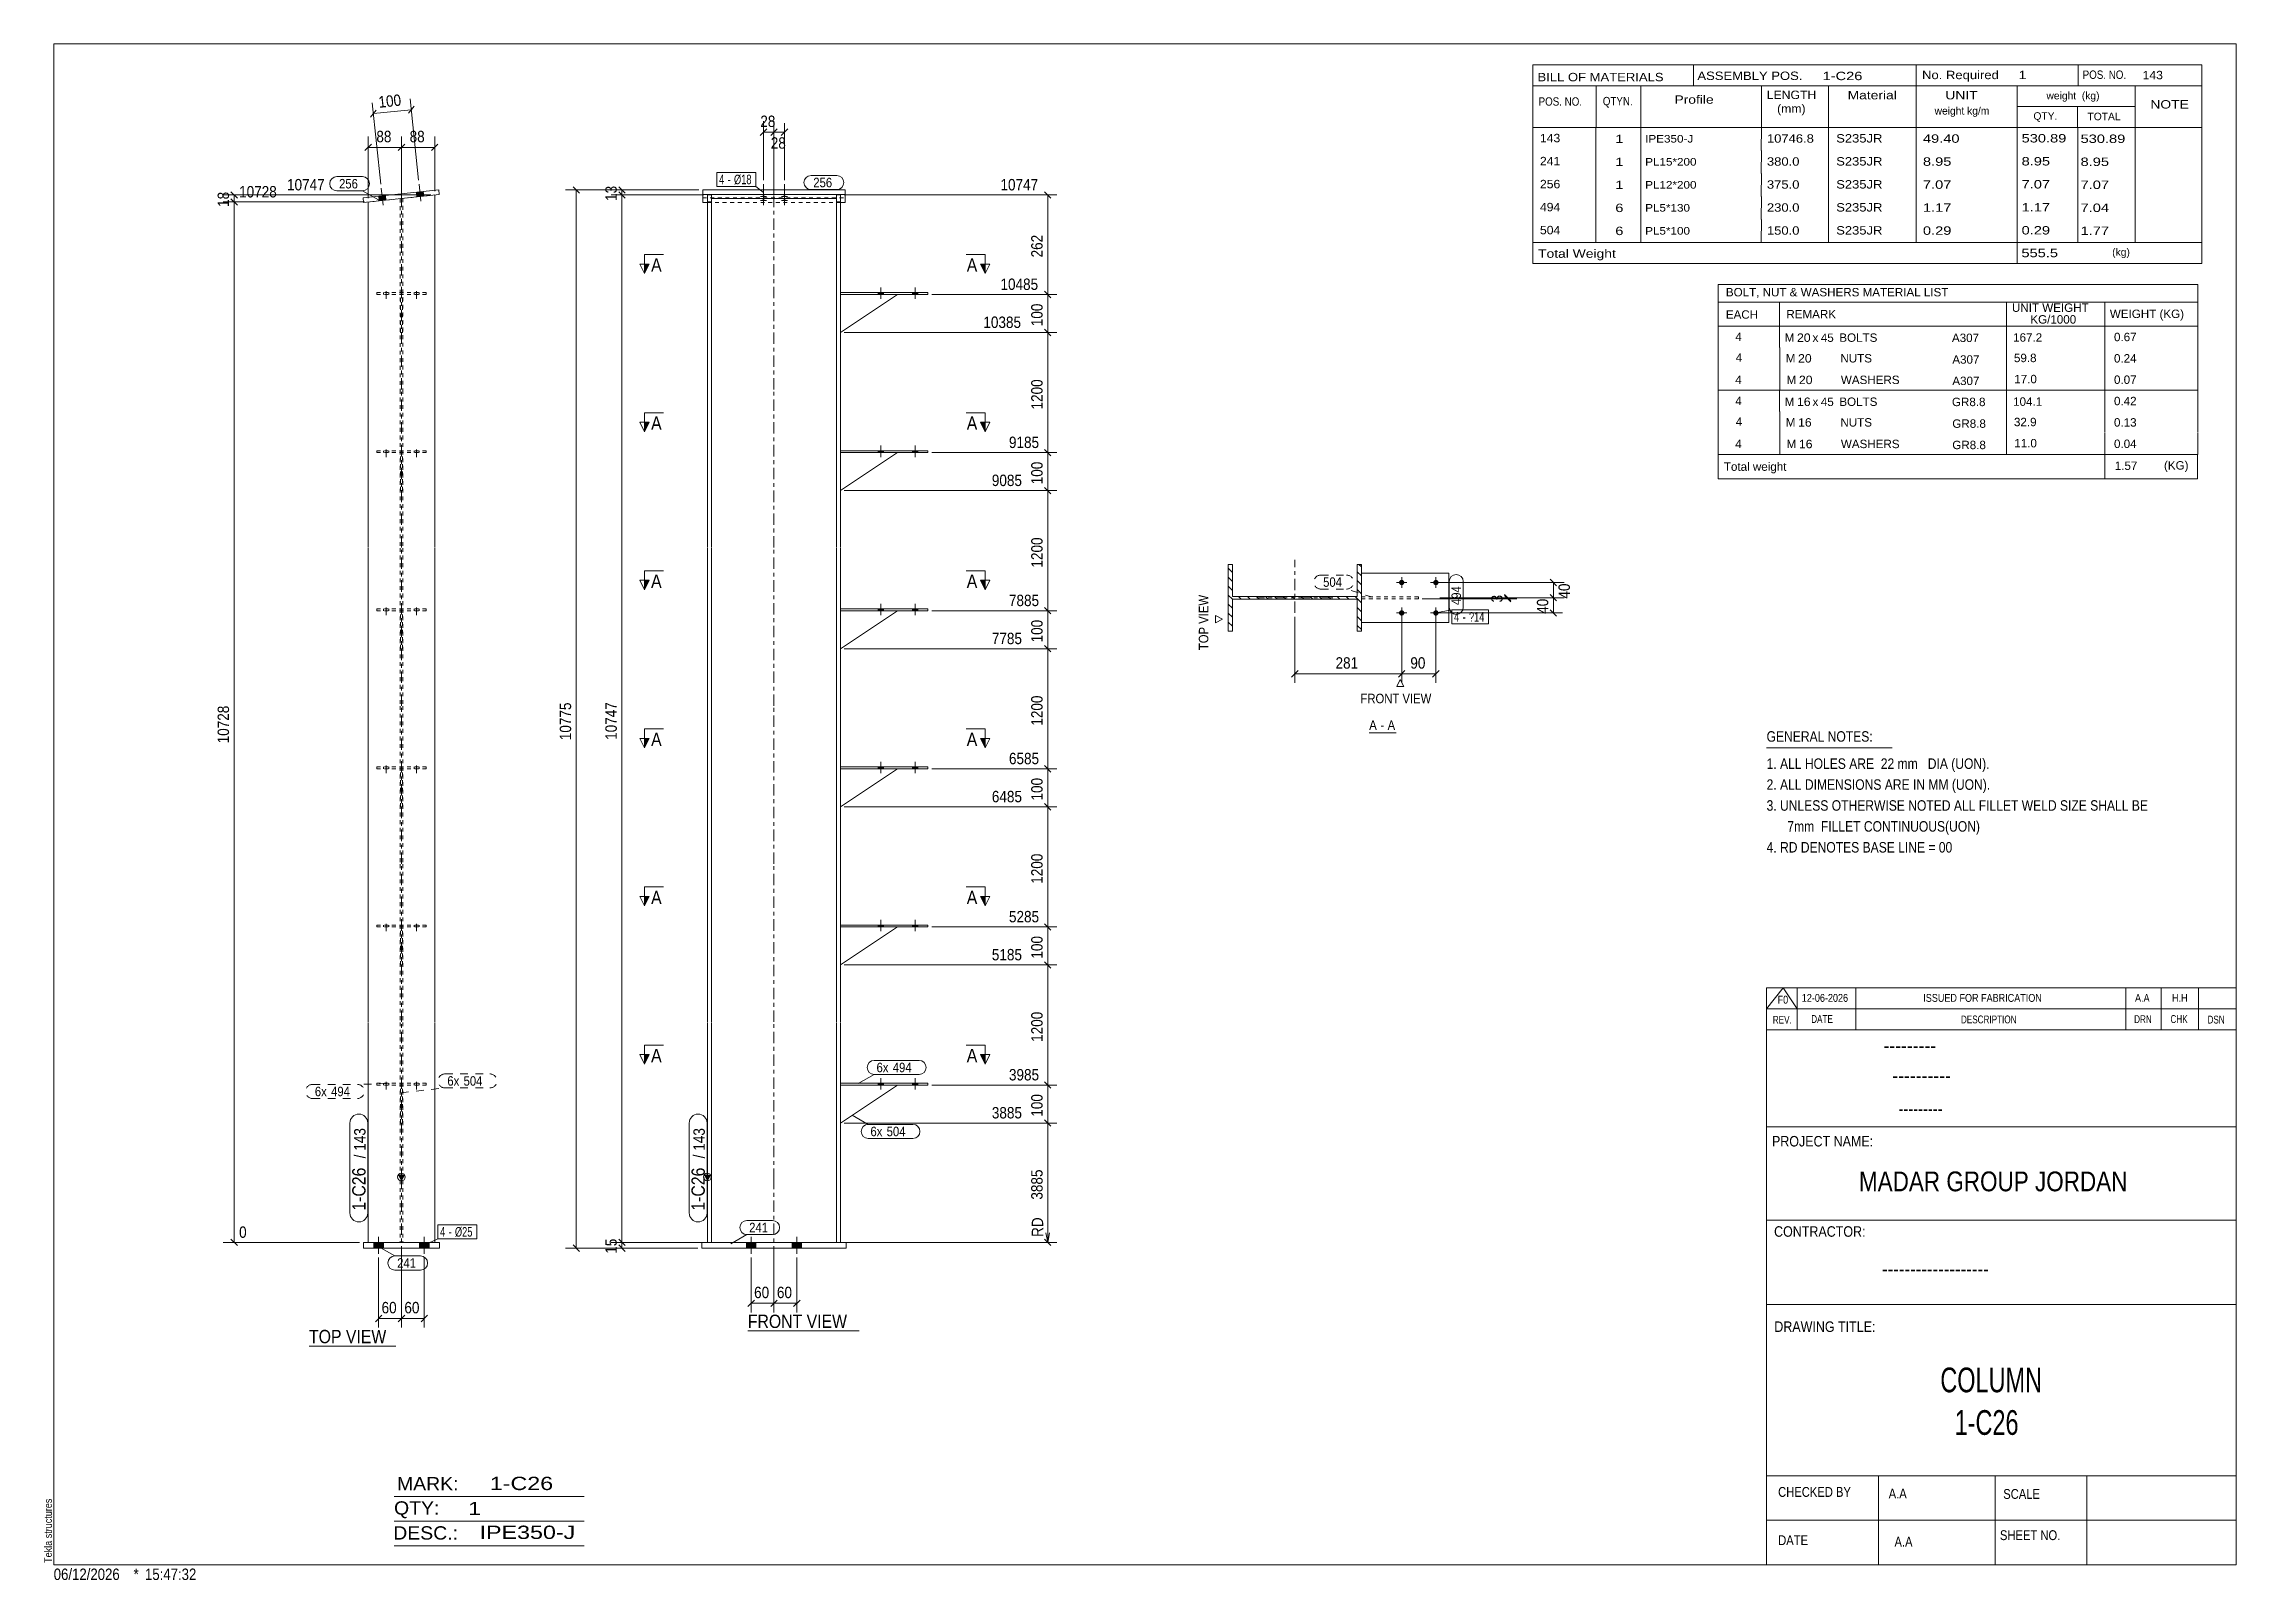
# Model space of a CAD drawing. Header units: millimetres. Extents: x 2 to 579, y 1 to 405.
import ezdxf

# ---------------------------------------------------------------- set-up
doc = ezdxf.new("R2010")
doc.units = ezdxf.units.MM
for name, pattern in [('XKITLINE00', [0]), ('XKITLINE01', [4, 1, -1, 1, -1]), ('XKITLINE02', [4, 2, -2]), ('XKITLINE03', [6, 3, -1, 1, -1])]:
    doc.linetypes.add(name, pattern=pattern)
for name, color, linetype, lineweight in [('Bolt', 3, 'Continuous', 0), ('BoltMark', 7, 'Continuous', 0), ('Dimensions', 7, 'Continuous', 0), ('DrawingSheet', 5, 'Continuous', 0), ('OtherObjectType', 7, 'Continuous', 0), ('Part', 2, 'Continuous', 0), ('PartMark', 7, 'Continuous', 0), ('Section', 6, 'Continuous', 0)]:
    doc.layers.add(name, color=color, linetype=linetype, lineweight=lineweight)
doc.styles.add('@ARIAL_UNICODE_MS_BOLD', font='ARIAL.TTF')
doc.styles.add('ARIAL', font='ARIAL.TTF')
doc.styles.add('ARIAL_NARROW', font='ARIALN.TTF')
doc.styles.add('COMIC_SANS_MS_BOLD', font='COMICBD.TTF')
doc.styles.add('SWIS721_EX_BT', font='ARIAL.TTF')
doc.styles.add('SWISSE', font='ARIAL.TTF')

# ---------------------------------------------------------------- blocks, each defined once
blk = doc.blocks.new('*A1')
at = {"layer": 'Part', "color": 7, "linetype": 'XKITLINE00', "lineweight": 0}
for p, q in [((315.02, 265.98), (313.92, 267.08)), ((348.92, 265.08), (347.82, 266.18)), ((348.92, 267.44), (348.28, 268.08)), ((315.02, 263.62), (313.92, 264.72)), ((315.02, 261.26), (313.92, 262.36)), ((315.02, 258.91), (313.92, 260.01)), ((317.31, 258.98), (316.61, 259.68)), ((319.66, 258.98), (318.96, 259.68)), ((322.02, 258.98), (321.32, 259.68)), ((324.38, 258.98), (323.68, 259.68)), ((326.74, 258.98), (326.04, 259.68)), ((329.09, 258.98), (328.39, 259.68)), ((331.45, 258.98), (330.75, 259.68)), ((333.81, 258.98), (333.11, 259.68)), ((336.17, 258.98), (335.47, 259.68)), ((338.52, 258.98), (337.82, 259.68)), ((340.88, 258.98), (340.18, 259.68)), ((343.24, 258.98), (342.54, 259.68)), ((345.59, 258.98), (344.89, 259.68)), ((348.92, 258.01), (347.25, 259.68)), ((348.92, 262.72), (347.82, 263.82)), ((348.92, 260.36), (347.82, 261.46)), ((315.02, 256.55), (313.92, 257.65)), ((315.02, 254.19), (313.92, 255.29)), ((348.92, 255.65), (347.82, 256.75)), ((348.92, 253.29), (347.82, 254.39)), ((315.02, 251.83), (313.92, 252.93)), ((313.92, 250.58), (313.92, 250.58)), ((313.92, 250.58), (313.92, 250.58)), ((348.92, 250.94), (347.82, 252.04))]:
    blk.add_line(p, q, dxfattribs=at)
blk = doc.blocks.new('*A2')
at = {"layer": 'Bolt'}
for points in [[(191.72, 365.04), (191.77, 365.04), (191.81, 365.04), (191.85, 365.04), (191.9, 365.04), (191.94, 365.03), (191.98, 365.03), (192.02, 365.03), (192.06, 365.02), (192.1, 365.02), (192.14, 365.02), (192.18, 365.01), (192.21, 365.01), (192.25, 365), (192.28, 364.99), (192.31, 364.99), (192.34, 364.98), (192.37, 364.98), (192.4, 364.97), (192.43, 364.96), (192.45, 364.95), (192.47, 364.95), (192.49, 364.94), (192.51, 364.93), (192.53, 364.92), (192.54, 364.91), (192.55, 364.9), (192.56, 364.9), (192.57, 364.89), (192.57, 364.88), (192.58, 364.87), (192.58, 364.86), (192.58, 364.85), (192.57, 364.84), (192.57, 364.83), (192.56, 364.82), (192.55, 364.82), (192.54, 364.81), (192.53, 364.8), (192.51, 364.79), (192.49, 364.78), (192.47, 364.77), (192.45, 364.77), (192.43, 364.76), (192.4, 364.75), (192.37, 364.74), (192.34, 364.74), (192.31, 364.73), (192.28, 364.73), (192.25, 364.72), (192.21, 364.71), (192.18, 364.71), (192.14, 364.7), (192.1, 364.7), (192.06, 364.7), (192.02, 364.69), (191.98, 364.69), (191.94, 364.69), (191.9, 364.68), (191.85, 364.68), (191.81, 364.68), (191.77, 364.68), (191.72, 364.68), (191.68, 364.68), (191.63, 364.68), (191.59, 364.68), (191.55, 364.68), (191.5, 364.68), (191.46, 364.68), (191.42, 364.69), (191.37, 364.69), (191.33, 364.69), (191.29, 364.7), (191.25, 364.7), (191.22, 364.7), (191.18, 364.71), (191.14, 364.71), (191.11, 364.72), (191.07, 364.73), (191.04, 364.73), (191.01, 364.74), (190.98, 364.74), (190.96, 364.75), (190.93, 364.76), (190.91, 364.77), (190.88, 364.77), (190.86, 364.78), (190.85, 364.79), (190.83, 364.8), (190.82, 364.81), (190.8, 364.82), (190.8, 364.82), (190.79, 364.83), (190.78, 364.84), (190.78, 364.85), (190.78, 364.86), (190.78, 364.87), (190.78, 364.88), (190.79, 364.89), (190.8, 364.9), (190.8, 364.9), (190.82, 364.91), (190.83, 364.92), (190.85, 364.93), (190.86, 364.94), (190.88, 364.95), (190.91, 364.95), (190.93, 364.96), (190.96, 364.97), (190.98, 364.98), (191.01, 364.98), (191.04, 364.99), (191.07, 364.99), (191.11, 365), (191.14, 365.01), (191.18, 365.01), (191.22, 365.02), (191.25, 365.02), (191.29, 365.02), (191.33, 365.03), (191.37, 365.03), (191.42, 365.03), (191.46, 365.04), (191.5, 365.04), (191.55, 365.04), (191.59, 365.04), (191.63, 365.04), (191.68, 365.04)], [(191.72, 364), (191.77, 364), (191.81, 363.99), (191.85, 363.99), (191.9, 363.99), (191.94, 363.99), (191.98, 363.99), (192.02, 363.98), (192.06, 363.98), (192.1, 363.97), (192.14, 363.97), (192.18, 363.97), (192.21, 363.96), (192.25, 363.95), (192.28, 363.95), (192.31, 363.94), (192.34, 363.94), (192.37, 363.93), (192.4, 363.92), (192.43, 363.91), (192.45, 363.91), (192.47, 363.9), (192.49, 363.89), (192.51, 363.88), (192.53, 363.87), (192.54, 363.87), (192.55, 363.86), (192.56, 363.85), (192.57, 363.84), (192.57, 363.83), (192.58, 363.82), (192.58, 363.81), (192.58, 363.8), (192.57, 363.79), (192.57, 363.78), (192.56, 363.78), (192.55, 363.77), (192.54, 363.76), (192.53, 363.75), (192.51, 363.74), (192.49, 363.73), (192.47, 363.72), (192.45, 363.72), (192.43, 363.71), (192.4, 363.7), (192.37, 363.69), (192.34, 363.69), (192.31, 363.68), (192.28, 363.67), (192.25, 363.67), (192.21, 363.66), (192.18, 363.66), (192.14, 363.65), (192.1, 363.65), (192.06, 363.64), (192.02, 363.64), (191.98, 363.64), (191.94, 363.63), (191.9, 363.63), (191.85, 363.63), (191.81, 363.63), (191.77, 363.63), (191.72, 363.63), (191.68, 363.63), (191.63, 363.63), (191.59, 363.63), (191.55, 363.63), (191.5, 363.63), (191.46, 363.63), (191.42, 363.63), (191.37, 363.64), (191.33, 363.64), (191.29, 363.64), (191.25, 363.65), (191.22, 363.65), (191.18, 363.66), (191.14, 363.66), (191.11, 363.67), (191.07, 363.67), (191.04, 363.68), (191.01, 363.69), (190.98, 363.69), (190.96, 363.7), (190.93, 363.71), (190.91, 363.72), (190.88, 363.72), (190.86, 363.73), (190.85, 363.74), (190.83, 363.75), (190.82, 363.76), (190.8, 363.77), (190.8, 363.78), (190.79, 363.78), (190.78, 363.79), (190.78, 363.8), (190.78, 363.81), (190.78, 363.82), (190.78, 363.83), (190.79, 363.84), (190.8, 363.85), (190.8, 363.86), (190.82, 363.87), (190.83, 363.87), (190.85, 363.88), (190.86, 363.89), (190.88, 363.9), (190.91, 363.91), (190.93, 363.91), (190.96, 363.92), (190.98, 363.93), (191.01, 363.94), (191.04, 363.94), (191.07, 363.95), (191.11, 363.95), (191.14, 363.96), (191.18, 363.97), (191.22, 363.97), (191.25, 363.97), (191.29, 363.98), (191.33, 363.98), (191.37, 363.99), (191.42, 363.99), (191.46, 363.99), (191.5, 363.99), (191.55, 363.99), (191.59, 364), (191.63, 364), (191.68, 364)], [(197.22, 365.04), (197.27, 365.04), (197.31, 365.04), (197.35, 365.04), (197.4, 365.04), (197.44, 365.03), (197.48, 365.03), (197.52, 365.03), (197.56, 365.02), (197.6, 365.02), (197.64, 365.02), (197.68, 365.01), (197.71, 365.01), (197.75, 365), (197.78, 364.99), (197.81, 364.99), (197.84, 364.98), (197.87, 364.98), (197.9, 364.97), (197.93, 364.96), (197.95, 364.95), (197.97, 364.95), (197.99, 364.94), (198.01, 364.93), (198.03, 364.92), (198.04, 364.91), (198.05, 364.9), (198.06, 364.9), (198.07, 364.89), (198.07, 364.88), (198.08, 364.87), (198.08, 364.86), (198.08, 364.85), (198.07, 364.84), (198.07, 364.83), (198.06, 364.82), (198.05, 364.82), (198.04, 364.81), (198.03, 364.8), (198.01, 364.79), (197.99, 364.78), (197.97, 364.77), (197.95, 364.77), (197.93, 364.76), (197.9, 364.75), (197.87, 364.74), (197.84, 364.74), (197.81, 364.73), (197.78, 364.73), (197.75, 364.72), (197.71, 364.71), (197.68, 364.71), (197.64, 364.7), (197.6, 364.7), (197.56, 364.7), (197.52, 364.69), (197.48, 364.69), (197.44, 364.69), (197.4, 364.68), (197.35, 364.68), (197.31, 364.68), (197.27, 364.68), (197.22, 364.68), (197.18, 364.68), (197.13, 364.68), (197.09, 364.68), (197.05, 364.68), (197, 364.68), (196.96, 364.68), (196.92, 364.69), (196.87, 364.69), (196.83, 364.69), (196.79, 364.7), (196.75, 364.7), (196.72, 364.7), (196.68, 364.71), (196.64, 364.71), (196.61, 364.72), (196.57, 364.73), (196.54, 364.73), (196.51, 364.74), (196.48, 364.74), (196.46, 364.75), (196.43, 364.76), (196.41, 364.77), (196.38, 364.77), (196.36, 364.78), (196.35, 364.79), (196.33, 364.8), (196.32, 364.81), (196.3, 364.82), (196.3, 364.82), (196.29, 364.83), (196.28, 364.84), (196.28, 364.85), (196.28, 364.86), (196.28, 364.87), (196.28, 364.88), (196.29, 364.89), (196.3, 364.9), (196.3, 364.9), (196.32, 364.91), (196.33, 364.92), (196.35, 364.93), (196.36, 364.94), (196.38, 364.95), (196.41, 364.95), (196.43, 364.96), (196.46, 364.97), (196.48, 364.98), (196.51, 364.98), (196.54, 364.99), (196.57, 364.99), (196.61, 365), (196.64, 365.01), (196.68, 365.01), (196.72, 365.02), (196.75, 365.02), (196.79, 365.02), (196.83, 365.03), (196.87, 365.03), (196.92, 365.03), (196.96, 365.04), (197, 365.04), (197.05, 365.04), (197.09, 365.04), (197.13, 365.04), (197.18, 365.04)], [(197.22, 364), (197.27, 364), (197.31, 363.99), (197.35, 363.99), (197.4, 363.99), (197.44, 363.99), (197.48, 363.99), (197.52, 363.98), (197.56, 363.98), (197.6, 363.97), (197.64, 363.97), (197.68, 363.97), (197.71, 363.96), (197.75, 363.95), (197.78, 363.95), (197.81, 363.94), (197.84, 363.94), (197.87, 363.93), (197.9, 363.92), (197.93, 363.91), (197.95, 363.91), (197.97, 363.9), (197.99, 363.89), (198.01, 363.88), (198.03, 363.87), (198.04, 363.87), (198.05, 363.86), (198.06, 363.85), (198.07, 363.84), (198.07, 363.83), (198.08, 363.82), (198.08, 363.81), (198.08, 363.8), (198.07, 363.79), (198.07, 363.78), (198.06, 363.78), (198.05, 363.77), (198.04, 363.76), (198.03, 363.75), (198.01, 363.74), (197.99, 363.73), (197.97, 363.72), (197.95, 363.72), (197.93, 363.71), (197.9, 363.7), (197.87, 363.69), (197.84, 363.69), (197.81, 363.68), (197.78, 363.67), (197.75, 363.67), (197.71, 363.66), (197.68, 363.66), (197.64, 363.65), (197.6, 363.65), (197.56, 363.64), (197.52, 363.64), (197.48, 363.64), (197.44, 363.63), (197.4, 363.63), (197.35, 363.63), (197.31, 363.63), (197.27, 363.63), (197.22, 363.63), (197.18, 363.63), (197.13, 363.63), (197.09, 363.63), (197.05, 363.63), (197, 363.63), (196.96, 363.63), (196.92, 363.63), (196.87, 363.64), (196.83, 363.64), (196.79, 363.64), (196.75, 363.65), (196.72, 363.65), (196.68, 363.66), (196.64, 363.66), (196.61, 363.67), (196.57, 363.67), (196.54, 363.68), (196.51, 363.69), (196.48, 363.69), (196.46, 363.7), (196.43, 363.71), (196.41, 363.72), (196.38, 363.72), (196.36, 363.73), (196.35, 363.74), (196.33, 363.75), (196.32, 363.76), (196.3, 363.77), (196.3, 363.78), (196.29, 363.78), (196.28, 363.79), (196.28, 363.8), (196.28, 363.81), (196.28, 363.82), (196.28, 363.83), (196.29, 363.84), (196.3, 363.85), (196.3, 363.86), (196.32, 363.87), (196.33, 363.87), (196.35, 363.88), (196.36, 363.89), (196.38, 363.9), (196.41, 363.91), (196.43, 363.91), (196.46, 363.92), (196.48, 363.93), (196.51, 363.94), (196.54, 363.94), (196.57, 363.95), (196.61, 363.95), (196.64, 363.96), (196.68, 363.97), (196.72, 363.97), (196.75, 363.97), (196.79, 363.98), (196.83, 363.98), (196.87, 363.99), (196.92, 363.99), (196.96, 363.99), (197, 363.99), (197.05, 363.99), (197.09, 364), (197.13, 364), (197.18, 364)]]:
    blk.add_hatch(color=3, dxfattribs=at).paths.add_polyline_path(points, flags=17)
at = {"layer": 'Bolt', "color": 3, "linetype": 'XKITLINE00', "lineweight": 0}
for p, q in [((191.68, 368.12), (191.68, 363.64)), ((191.68, 367.07), (191.68, 362.59)), ((197.18, 368.12), (197.18, 363.64)), ((197.18, 367.07), (197.18, 362.59))]:
    blk.add_line(p, q, dxfattribs=at)
blk = doc.blocks.new('*A3')
at = {"layer": 'Bolt'}
for points in [[(189.68, 89.78), (189.68, 88.28), (187.18, 88.28), (187.18, 89.78)], [(189.68, 89.78), (189.68, 88.28), (187.18, 88.28), (187.18, 89.78)], [(201.68, 89.78), (201.68, 88.28), (199.18, 88.28), (199.18, 89.78)], [(201.68, 89.78), (201.68, 88.28), (199.18, 88.28), (199.18, 89.78)]]:
    blk.add_hatch(color=3, dxfattribs=at).paths.add_polyline_path(points, flags=17)
at = {"layer": 'Bolt', "color": 3, "linetype": 'XKITLINE00', "lineweight": 0}
for p, q in [((187.18, 89.78), (187.18, 88.28)), ((187.18, 89.78), (187.18, 88.28)), ((188.43, 91.28), (188.43, 86.78)), ((188.43, 91.28), (188.43, 86.78)), ((189.68, 89.78), (189.68, 88.28)), ((189.68, 89.78), (189.68, 88.28)), ((199.18, 89.78), (199.18, 88.28)), ((199.18, 89.78), (199.18, 88.28)), ((200.43, 91.28), (200.43, 86.78)), ((200.43, 91.28), (200.43, 86.78)), ((201.68, 89.78), (201.68, 88.28)), ((201.68, 89.78), (201.68, 88.28))]:
    blk.add_line(p, q, dxfattribs=at)
blk = doc.blocks.new('*A4')
at = {"layer": 'Bolt'}
for points in [[(223.23, 131.68), (223.23, 131.18), (221.83, 131.18), (221.83, 131.68)], [(223.23, 131.68), (223.23, 131.18), (221.83, 131.18), (221.83, 131.68)], [(232.23, 131.68), (232.23, 131.18), (230.83, 131.18), (230.83, 131.68)], [(232.23, 131.68), (232.23, 131.18), (230.83, 131.18), (230.83, 131.68)]]:
    blk.add_hatch(color=3, dxfattribs=at).paths.add_polyline_path(points, flags=17)
at = {"layer": 'Bolt', "color": 3, "linetype": 'XKITLINE00', "lineweight": 0}
for p, q in [((222.53, 130.02), (222.53, 133.02)), ((222.53, 130.02), (222.53, 133.02)), ((231.53, 130.02), (231.53, 133.02)), ((231.53, 130.02), (231.53, 133.02)), ((221.83, 131.18), (221.83, 131.68)), ((221.83, 131.18), (221.83, 131.68)), ((223.23, 131.18), (223.23, 131.68)), ((223.23, 131.18), (223.23, 131.68)), ((230.83, 131.18), (230.83, 131.68)), ((230.83, 131.18), (230.83, 131.68)), ((232.23, 131.18), (232.23, 131.68)), ((232.23, 131.18), (232.23, 131.68))]:
    blk.add_line(p, q, dxfattribs=at)
blk = doc.blocks.new('*A5')
at = {"layer": 'Bolt'}
for points in [[(223.23, 173.26), (223.23, 172.76), (221.83, 172.76), (221.83, 173.26)], [(223.23, 173.26), (223.23, 172.76), (221.83, 172.76), (221.83, 173.26)], [(232.23, 173.26), (232.23, 172.76), (230.83, 172.76), (230.83, 173.26)], [(232.23, 173.26), (232.23, 172.76), (230.83, 172.76), (230.83, 173.26)]]:
    blk.add_hatch(color=3, dxfattribs=at).paths.add_polyline_path(points, flags=17)
at = {"layer": 'Bolt', "color": 3, "linetype": 'XKITLINE00', "lineweight": 0}
for p, q in [((221.83, 172.76), (221.83, 173.26)), ((221.83, 172.76), (221.83, 173.26)), ((222.53, 171.6), (222.53, 174.6)), ((222.53, 171.6), (222.53, 174.6)), ((223.23, 172.76), (223.23, 173.26)), ((223.23, 172.76), (223.23, 173.26)), ((230.83, 172.76), (230.83, 173.26)), ((230.83, 172.76), (230.83, 173.26)), ((231.53, 171.6), (231.53, 174.6)), ((231.53, 171.6), (231.53, 174.6)), ((232.23, 172.76), (232.23, 173.26)), ((232.23, 172.76), (232.23, 173.26))]:
    blk.add_line(p, q, dxfattribs=at)
blk = doc.blocks.new('*A6')
at = {"layer": 'Bolt'}
for points in [[(223.23, 214.84), (223.23, 214.34), (221.83, 214.34), (221.83, 214.84)], [(223.23, 214.84), (223.23, 214.34), (221.83, 214.34), (221.83, 214.84)], [(232.23, 214.84), (232.23, 214.34), (230.83, 214.34), (230.83, 214.84)], [(232.23, 214.84), (232.23, 214.34), (230.83, 214.34), (230.83, 214.84)]]:
    blk.add_hatch(color=3, dxfattribs=at).paths.add_polyline_path(points, flags=17)
at = {"layer": 'Bolt', "color": 3, "linetype": 'XKITLINE00', "lineweight": 0}
for p, q in [((221.83, 214.34), (221.83, 214.84)), ((221.83, 214.34), (221.83, 214.84)), ((222.53, 213.18), (222.53, 216.18)), ((222.53, 213.18), (222.53, 216.18)), ((223.23, 214.34), (223.23, 214.84)), ((223.23, 214.34), (223.23, 214.84)), ((230.83, 214.34), (230.83, 214.84)), ((230.83, 214.34), (230.83, 214.84)), ((231.53, 213.18), (231.53, 216.18)), ((231.53, 213.18), (231.53, 216.18)), ((232.23, 214.34), (232.23, 214.84)), ((232.23, 214.34), (232.23, 214.84))]:
    blk.add_line(p, q, dxfattribs=at)
blk = doc.blocks.new('*A7')
at = {"layer": 'Bolt'}
for points in [[(223.23, 256.42), (223.23, 255.92), (221.83, 255.92), (221.83, 256.42)], [(223.23, 256.42), (223.23, 255.92), (221.83, 255.92), (221.83, 256.42)], [(232.23, 256.42), (232.23, 255.92), (230.83, 255.92), (230.83, 256.42)], [(232.23, 256.42), (232.23, 255.92), (230.83, 255.92), (230.83, 256.42)]]:
    blk.add_hatch(color=3, dxfattribs=at).paths.add_polyline_path(points, flags=17)
at = {"layer": 'Bolt', "color": 3, "linetype": 'XKITLINE00', "lineweight": 0}
for p, q in [((221.83, 255.92), (221.83, 256.42)), ((221.83, 255.92), (221.83, 256.42)), ((222.53, 254.76), (222.53, 257.76)), ((222.53, 254.76), (222.53, 257.76)), ((223.23, 255.92), (223.23, 256.42)), ((223.23, 255.92), (223.23, 256.42)), ((230.83, 255.92), (230.83, 256.42)), ((230.83, 255.92), (230.83, 256.42)), ((231.53, 254.76), (231.53, 257.76)), ((231.53, 254.76), (231.53, 257.76)), ((232.23, 255.92), (232.23, 256.42)), ((232.23, 255.92), (232.23, 256.42))]:
    blk.add_line(p, q, dxfattribs=at)
blk = doc.blocks.new('*A8')
at = {"layer": 'Bolt'}
for points in [[(223.23, 298), (223.23, 297.5), (221.83, 297.5), (221.83, 298)], [(223.23, 298), (223.23, 297.5), (221.83, 297.5), (221.83, 298)], [(232.23, 298), (232.23, 297.5), (230.83, 297.5), (230.83, 298)], [(232.23, 298), (232.23, 297.5), (230.83, 297.5), (230.83, 298)]]:
    blk.add_hatch(color=3, dxfattribs=at).paths.add_polyline_path(points, flags=17)
at = {"layer": 'Bolt', "color": 3, "linetype": 'XKITLINE00', "lineweight": 0}
for p, q in [((221.83, 297.5), (221.83, 298)), ((221.83, 297.5), (221.83, 298)), ((222.53, 296.34), (222.53, 299.34)), ((222.53, 296.34), (222.53, 299.34)), ((223.23, 297.5), (223.23, 298)), ((223.23, 297.5), (223.23, 298)), ((230.83, 297.5), (230.83, 298)), ((230.83, 297.5), (230.83, 298)), ((231.53, 296.34), (231.53, 299.34)), ((231.53, 296.34), (231.53, 299.34)), ((232.23, 297.5), (232.23, 298)), ((232.23, 297.5), (232.23, 298))]:
    blk.add_line(p, q, dxfattribs=at)
blk = doc.blocks.new('*A9')
at = {"layer": 'Bolt'}
for points in [[(223.23, 339.58), (223.23, 339.08), (221.83, 339.08), (221.83, 339.58)], [(223.23, 339.58), (223.23, 339.08), (221.83, 339.08), (221.83, 339.58)], [(232.23, 339.58), (232.23, 339.08), (230.83, 339.08), (230.83, 339.58)], [(232.23, 339.58), (232.23, 339.08), (230.83, 339.08), (230.83, 339.58)]]:
    blk.add_hatch(color=3, dxfattribs=at).paths.add_polyline_path(points, flags=17)
at = {"layer": 'Bolt', "color": 3, "linetype": 'XKITLINE00', "lineweight": 0}
for p, q in [((222.53, 337.92), (222.53, 340.92)), ((222.53, 337.92), (222.53, 340.92)), ((231.53, 337.92), (231.53, 340.92)), ((231.53, 337.92), (231.53, 340.92)), ((221.83, 339.08), (221.83, 339.58)), ((221.83, 339.08), (221.83, 339.58)), ((223.23, 339.08), (223.23, 339.58)), ((223.23, 339.08), (223.23, 339.58)), ((230.83, 339.08), (230.83, 339.58)), ((230.83, 339.08), (230.83, 339.58)), ((232.23, 339.08), (232.23, 339.58)), ((232.23, 339.08), (232.23, 339.58))]:
    blk.add_line(p, q, dxfattribs=at)
blk = doc.blocks.new('*A10')
at = {"layer": 'Part'}
blk.add_hatch(color=2, dxfattribs=at).paths.add_polyline_path([(176.13, 107.49), (177.73, 107.49), (176.93, 106.09)], flags=17)
at = {"layer": 'Part', "color": 7, "linetype": 'XKITLINE03', "lineweight": 0}
for p, q in [((194.43, 314.08), (194.43, 374.34)), ((194.43, 272.5), (194.43, 313.98)), ((194.43, 230.92), (194.43, 272.4)), ((194.43, 189.34), (194.43, 230.82)), ((194.43, 147.76), (194.43, 189.24)), ((194.43, 106.18), (194.43, 147.66)), ((194.43, 79.78), (194.43, 106.08))]:
    blk.add_line(p, q, dxfattribs=at)
at = {"layer": 'Part', "color": 2, "linetype": 'XKITLINE00', "lineweight": 0}
for p, q in [((178.03, 365.26), (176.93, 365.26)), ((176.93, 365.26), (176.93, 314.08)), ((178.03, 314.08), (178.03, 365.26)), ((178.03, 364.37), (210.83, 364.37)), ((211.93, 365.26), (210.83, 365.26)), ((210.83, 365.26), (210.83, 314.08)), ((211.93, 314.08), (211.93, 365.26)), ((176.93, 313.98), (176.93, 272.5)), ((178.03, 272.5), (178.03, 313.98)), ((210.83, 313.98), (210.83, 272.5)), ((211.93, 272.5), (211.93, 313.98)), ((176.93, 272.4), (176.93, 230.92)), ((178.03, 230.92), (178.03, 272.4)), ((210.83, 272.4), (210.83, 230.92)), ((211.93, 230.92), (211.93, 272.4)), ((176.93, 230.82), (176.93, 189.34)), ((178.03, 189.34), (178.03, 230.82)), ((210.83, 230.82), (210.83, 189.34)), ((211.93, 189.34), (211.93, 230.82)), ((176.93, 189.24), (176.93, 147.76)), ((178.03, 147.76), (178.03, 189.24)), ((210.83, 189.24), (210.83, 147.76)), ((211.93, 147.76), (211.93, 189.24)), ((176.93, 147.66), (176.93, 106.18)), ((178.03, 106.18), (178.03, 147.66)), ((210.83, 147.66), (210.83, 106.18)), ((211.93, 106.18), (211.93, 147.66)), ((176.93, 106.09), (176.13, 107.49)), ((176.13, 107.49), (177.73, 107.49)), ((177.73, 107.49), (176.93, 106.09)), ((176.93, 106.08), (176.93, 89.78)), ((178.03, 89.78), (178.03, 106.08)), ((210.83, 106.08), (210.83, 89.78)), ((211.93, 89.78), (211.93, 106.08))]:
    blk.add_line(p, q, dxfattribs=at)
at = {"layer": 'Part', "color": 7, "linetype": 'XKITLINE01', "lineweight": 0}
for p, q in [((176.93, 363.41), (178.03, 363.41)), ((178.03, 364.3), (210.83, 364.3)), ((210.83, 363.41), (211.93, 363.41)), ((176.93, 89.78), (211.93, 89.78))]:
    blk.add_line(p, q, dxfattribs=at)
at = {"layer": 'Part', "color": 2, "linetype": 'XKITLINE00', "lineweight": 0}
blk.add_circle((176.93, 106.99), 1, dxfattribs=at)
blk = doc.blocks.new('*A11')
at = {"layer": 'Part', "color": 2, "linetype": 'XKITLINE00', "lineweight": 0}
for p, q in [((175.68, 366.58), (213.18, 366.58)), ((175.68, 366.58), (175.68, 363.29)), ((175.68, 365.38), (213.18, 365.38)), ((175.68, 363.29), (176.93, 363.29)), ((213.18, 363.29), (211.93, 363.29)), ((213.18, 366.58), (213.18, 363.29))]:
    blk.add_line(p, q, dxfattribs=at)
at = {"layer": 'Part', "color": 7, "linetype": 'XKITLINE01', "lineweight": 0}
for p, q in [((175.68, 364.48), (213.18, 364.48)), ((211.93, 363.29), (176.93, 363.29))]:
    blk.add_line(p, q, dxfattribs=at)
blk = doc.blocks.new('*A12')
at = {"layer": 'Part', "color": 2, "linetype": 'XKITLINE00', "lineweight": 0}
for p, q in [((213.43, 89.78), (175.43, 89.78)), ((175.43, 89.78), (175.43, 88.28)), ((213.43, 88.28), (175.43, 88.28)), ((213.43, 89.78), (213.43, 88.28))]:
    blk.add_line(p, q, dxfattribs=at)
blk = doc.blocks.new('*A13')
at = {"layer": 'Part', "color": 2, "linetype": 'XKITLINE00', "lineweight": 0}
for p, q in [((211.93, 131.68), (234.93, 131.68)), ((234.93, 131.18), (211.93, 131.18)), ((234.93, 131.68), (234.93, 131.18))]:
    blk.add_line(p, q, dxfattribs=at)
at = {"layer": 'Part', "color": 7, "linetype": 'XKITLINE01', "lineweight": 0}
blk.add_line((211.93, 131.18), (211.93, 131.68), dxfattribs=at)
blk = doc.blocks.new('*A14')
at = {"layer": 'Part', "color": 2, "linetype": 'XKITLINE00', "lineweight": 0}
blk.add_line((211.93, 121.18), (226.93, 131.18), dxfattribs=at)
at = {"layer": 'Part', "color": 7, "linetype": 'XKITLINE01', "lineweight": 0}
for p, q in [((211.93, 131.18), (211.93, 121.18)), ((226.93, 131.18), (211.93, 131.18))]:
    blk.add_line(p, q, dxfattribs=at)
blk = doc.blocks.new('*A15')
at = {"layer": 'Part', "color": 2, "linetype": 'XKITLINE00', "lineweight": 0}
for p, q in [((211.93, 173.26), (234.93, 173.26)), ((234.93, 173.26), (234.93, 172.76)), ((234.93, 172.76), (211.93, 172.76))]:
    blk.add_line(p, q, dxfattribs=at)
at = {"layer": 'Part', "color": 7, "linetype": 'XKITLINE01', "lineweight": 0}
blk.add_line((211.93, 172.76), (211.93, 173.26), dxfattribs=at)
blk = doc.blocks.new('*A16')
at = {"layer": 'Part', "color": 2, "linetype": 'XKITLINE00', "lineweight": 0}
blk.add_line((211.93, 162.76), (226.93, 172.76), dxfattribs=at)
at = {"layer": 'Part', "color": 7, "linetype": 'XKITLINE01', "lineweight": 0}
for p, q in [((211.93, 172.76), (211.93, 162.76)), ((226.93, 172.76), (211.93, 172.76))]:
    blk.add_line(p, q, dxfattribs=at)
blk = doc.blocks.new('*A17')
at = {"layer": 'Part', "color": 2, "linetype": 'XKITLINE00', "lineweight": 0}
for p, q in [((211.93, 214.84), (234.93, 214.84)), ((234.93, 214.34), (211.93, 214.34)), ((234.93, 214.84), (234.93, 214.34))]:
    blk.add_line(p, q, dxfattribs=at)
at = {"layer": 'Part', "color": 7, "linetype": 'XKITLINE01', "lineweight": 0}
blk.add_line((211.93, 214.34), (211.93, 214.84), dxfattribs=at)
blk = doc.blocks.new('*A18')
at = {"layer": 'Part', "color": 2, "linetype": 'XKITLINE00', "lineweight": 0}
blk.add_line((211.93, 204.34), (226.93, 214.34), dxfattribs=at)
at = {"layer": 'Part', "color": 7, "linetype": 'XKITLINE01', "lineweight": 0}
for p, q in [((211.93, 214.34), (211.93, 204.34)), ((226.93, 214.34), (211.93, 214.34))]:
    blk.add_line(p, q, dxfattribs=at)
blk = doc.blocks.new('*A19')
at = {"layer": 'Part', "color": 2, "linetype": 'XKITLINE00', "lineweight": 0}
for p, q in [((211.93, 256.42), (234.93, 256.42)), ((234.93, 255.92), (211.93, 255.92)), ((234.93, 256.42), (234.93, 255.92))]:
    blk.add_line(p, q, dxfattribs=at)
at = {"layer": 'Part', "color": 7, "linetype": 'XKITLINE01', "lineweight": 0}
blk.add_line((211.93, 255.92), (211.93, 256.42), dxfattribs=at)
blk = doc.blocks.new('*A20')
at = {"layer": 'Part', "color": 2, "linetype": 'XKITLINE00', "lineweight": 0}
blk.add_line((211.93, 245.92), (226.93, 255.92), dxfattribs=at)
at = {"layer": 'Part', "color": 7, "linetype": 'XKITLINE01', "lineweight": 0}
for p, q in [((211.93, 255.92), (211.93, 245.92)), ((226.93, 255.92), (211.93, 255.92))]:
    blk.add_line(p, q, dxfattribs=at)
blk = doc.blocks.new('*A21')
at = {"layer": 'Part', "color": 2, "linetype": 'XKITLINE00', "lineweight": 0}
for p, q in [((211.93, 298), (234.93, 298)), ((234.93, 297.5), (211.93, 297.5)), ((234.93, 298), (234.93, 297.5))]:
    blk.add_line(p, q, dxfattribs=at)
at = {"layer": 'Part', "color": 7, "linetype": 'XKITLINE01', "lineweight": 0}
blk.add_line((211.93, 297.5), (211.93, 298), dxfattribs=at)
blk = doc.blocks.new('*A22')
at = {"layer": 'Part', "color": 2, "linetype": 'XKITLINE00', "lineweight": 0}
blk.add_line((211.93, 287.5), (226.93, 297.5), dxfattribs=at)
at = {"layer": 'Part', "color": 7, "linetype": 'XKITLINE01', "lineweight": 0}
for p, q in [((211.93, 297.5), (211.93, 287.5)), ((226.93, 297.5), (211.93, 297.5))]:
    blk.add_line(p, q, dxfattribs=at)
blk = doc.blocks.new('*A23')
at = {"layer": 'Part', "color": 2, "linetype": 'XKITLINE00', "lineweight": 0}
for p, q in [((211.93, 339.58), (234.93, 339.58)), ((234.93, 339.08), (211.93, 339.08)), ((234.93, 339.58), (234.93, 339.08))]:
    blk.add_line(p, q, dxfattribs=at)
at = {"layer": 'Part', "color": 7, "linetype": 'XKITLINE01', "lineweight": 0}
blk.add_line((211.93, 339.08), (211.93, 339.58), dxfattribs=at)
blk = doc.blocks.new('*A24')
at = {"layer": 'Part', "color": 2, "linetype": 'XKITLINE00', "lineweight": 0}
blk.add_line((211.93, 329.08), (226.93, 339.08), dxfattribs=at)
at = {"layer": 'Part', "color": 7, "linetype": 'XKITLINE01', "lineweight": 0}
for p, q in [((211.93, 339.08), (211.93, 329.08)), ((226.93, 339.08), (211.93, 339.08))]:
    blk.add_line(p, q, dxfattribs=at)
blk = doc.blocks.new('*A25')
at = {"layer": 'Bolt'}
for points in [[(92.25, 365.1), (92.37, 363.91), (90.58, 363.72), (90.46, 364.91)], [(92.25, 365.1), (92.37, 363.91), (90.58, 363.72), (90.46, 364.91)], [(102.19, 366.15), (102.32, 364.95), (100.53, 364.77), (100.4, 365.96)], [(102.19, 366.15), (102.32, 364.95), (100.53, 364.77), (100.4, 365.96)]]:
    blk.add_hatch(color=3, dxfattribs=at).paths.add_polyline_path(points, flags=17)
at = {"layer": 'Bolt', "color": 3, "linetype": 'XKITLINE00', "lineweight": 0}
for p, q in [((90.46, 364.91), (90.58, 363.72)), ((90.46, 364.91), (90.58, 363.72)), ((91.13, 367.07), (91.61, 362.59)), ((91.13, 367.07), (91.61, 362.59)), ((92.25, 365.1), (92.37, 363.91)), ((92.25, 365.1), (92.37, 363.91)), ((100.4, 365.96), (100.53, 364.77)), ((100.4, 365.96), (100.53, 364.77)), ((101.08, 368.12), (101.55, 363.64)), ((101.08, 368.12), (101.55, 363.64)), ((102.19, 366.15), (102.32, 364.95)), ((102.19, 366.15), (102.32, 364.95))]:
    blk.add_line(p, q, dxfattribs=at)
blk = doc.blocks.new('*A26')
at = {"layer": 'Bolt'}
for points in [[(91.7, 89.78), (91.7, 88.28), (89.2, 88.28), (89.2, 89.78)], [(91.7, 89.78), (91.7, 88.28), (89.2, 88.28), (89.2, 89.78)], [(103.7, 89.78), (103.7, 88.28), (101.2, 88.28), (101.2, 89.78)], [(103.7, 89.78), (103.7, 88.28), (101.2, 88.28), (101.2, 89.78)]]:
    blk.add_hatch(color=3, dxfattribs=at).paths.add_polyline_path(points, flags=17)
at = {"layer": 'Bolt', "color": 3, "linetype": 'XKITLINE00', "lineweight": 0}
for p, q in [((89.2, 89.78), (89.2, 88.28)), ((89.2, 89.78), (89.2, 88.28)), ((90.45, 91.28), (90.45, 86.78)), ((90.45, 91.28), (90.45, 86.78)), ((91.7, 89.78), (91.7, 88.28)), ((91.7, 89.78), (91.7, 88.28)), ((101.2, 89.78), (101.2, 88.28)), ((101.2, 89.78), (101.2, 88.28)), ((102.45, 91.28), (102.45, 86.78)), ((102.45, 91.28), (102.45, 86.78)), ((103.7, 89.78), (103.7, 88.28)), ((103.7, 89.78), (103.7, 88.28))]:
    blk.add_line(p, q, dxfattribs=at)
blk = doc.blocks.new('*A27')
at = {"layer": 'Bolt', "color": 3, "linetype": 'XKITLINE02', "lineweight": 0}
for p, q in [((92.45, 130.02), (92.45, 133.02)), ((92.45, 130.02), (92.45, 133.02)), ((100.45, 130.02), (100.45, 133.02)), ((100.45, 130.02), (100.45, 133.02)), ((91.75, 131.18), (91.75, 131.68)), ((91.75, 131.18), (91.75, 131.68)), ((93.15, 131.18), (93.15, 131.68)), ((93.15, 131.18), (93.15, 131.68)), ((99.75, 131.18), (99.75, 131.68)), ((99.75, 131.18), (99.75, 131.68)), ((101.15, 131.18), (101.15, 131.68)), ((101.15, 131.18), (101.15, 131.68))]:
    blk.add_line(p, q, dxfattribs=at)
blk = doc.blocks.new('*A28')
at = {"layer": 'Bolt', "color": 3, "linetype": 'XKITLINE02', "lineweight": 0}
for p, q in [((91.75, 172.76), (91.75, 173.26)), ((91.75, 172.76), (91.75, 173.26)), ((92.45, 171.6), (92.45, 174.6)), ((92.45, 171.6), (92.45, 174.6)), ((93.15, 172.76), (93.15, 173.26)), ((93.15, 172.76), (93.15, 173.26)), ((99.75, 172.76), (99.75, 173.26)), ((99.75, 172.76), (99.75, 173.26)), ((100.45, 171.6), (100.45, 174.6)), ((100.45, 171.6), (100.45, 174.6)), ((101.15, 172.76), (101.15, 173.26)), ((101.15, 172.76), (101.15, 173.26))]:
    blk.add_line(p, q, dxfattribs=at)
blk = doc.blocks.new('*A29')
at = {"layer": 'Bolt', "color": 3, "linetype": 'XKITLINE02', "lineweight": 0}
for p, q in [((91.75, 214.34), (91.75, 214.84)), ((91.75, 214.34), (91.75, 214.84)), ((92.45, 213.18), (92.45, 216.18)), ((92.45, 213.18), (92.45, 216.18)), ((93.15, 214.34), (93.15, 214.84)), ((93.15, 214.34), (93.15, 214.84)), ((99.75, 214.34), (99.75, 214.84)), ((99.75, 214.34), (99.75, 214.84)), ((100.45, 213.18), (100.45, 216.18)), ((100.45, 213.18), (100.45, 216.18)), ((101.15, 214.34), (101.15, 214.84)), ((101.15, 214.34), (101.15, 214.84))]:
    blk.add_line(p, q, dxfattribs=at)
blk = doc.blocks.new('*A30')
at = {"layer": 'Bolt', "color": 3, "linetype": 'XKITLINE02', "lineweight": 0}
for p, q in [((91.75, 255.92), (91.75, 256.42)), ((91.75, 255.92), (91.75, 256.42)), ((92.45, 254.76), (92.45, 257.76)), ((92.45, 254.76), (92.45, 257.76)), ((93.15, 255.92), (93.15, 256.42)), ((93.15, 255.92), (93.15, 256.42)), ((99.75, 255.92), (99.75, 256.42)), ((99.75, 255.92), (99.75, 256.42)), ((100.45, 254.76), (100.45, 257.76)), ((100.45, 254.76), (100.45, 257.76)), ((101.15, 255.92), (101.15, 256.42)), ((101.15, 255.92), (101.15, 256.42))]:
    blk.add_line(p, q, dxfattribs=at)
blk = doc.blocks.new('*A31')
at = {"layer": 'Bolt', "color": 3, "linetype": 'XKITLINE02', "lineweight": 0}
for p, q in [((91.75, 297.5), (91.75, 298)), ((91.75, 297.5), (91.75, 298)), ((92.45, 296.34), (92.45, 299.34)), ((92.45, 296.34), (92.45, 299.34)), ((93.15, 297.5), (93.15, 298)), ((93.15, 297.5), (93.15, 298)), ((99.75, 297.5), (99.75, 298)), ((99.75, 297.5), (99.75, 298)), ((100.45, 296.34), (100.45, 299.34)), ((100.45, 296.34), (100.45, 299.34)), ((101.15, 297.5), (101.15, 298)), ((101.15, 297.5), (101.15, 298))]:
    blk.add_line(p, q, dxfattribs=at)
blk = doc.blocks.new('*A32')
at = {"layer": 'Bolt', "color": 3, "linetype": 'XKITLINE02', "lineweight": 0}
for p, q in [((92.45, 337.92), (92.45, 340.92)), ((92.45, 337.92), (92.45, 340.92)), ((100.45, 337.92), (100.45, 340.92)), ((100.45, 337.92), (100.45, 340.92)), ((91.75, 339.08), (91.75, 339.58)), ((91.75, 339.08), (91.75, 339.58)), ((93.15, 339.08), (93.15, 339.58)), ((93.15, 339.08), (93.15, 339.58)), ((99.75, 339.08), (99.75, 339.58)), ((99.75, 339.08), (99.75, 339.58)), ((101.15, 339.08), (101.15, 339.58)), ((101.15, 339.08), (101.15, 339.58))]:
    blk.add_line(p, q, dxfattribs=at)
blk = doc.blocks.new('*A33')
at = {"layer": 'Part'}
blk.add_hatch(color=2, dxfattribs=at).paths.add_polyline_path([(95.65, 107.49), (97.25, 107.49), (96.45, 106.09)], flags=17)
at = {"layer": 'Part', "color": 7, "linetype": 'XKITLINE03', "lineweight": 0}
for p, q in [((96.45, 314.08), (96.45, 374.34)), ((96.45, 272.5), (96.45, 313.98)), ((96.45, 230.92), (96.45, 272.4)), ((96.45, 189.34), (96.45, 230.82)), ((96.45, 147.76), (96.45, 189.24)), ((96.45, 106.18), (96.45, 147.66)), ((96.45, 79.78), (96.45, 106.08))]:
    blk.add_line(p, q, dxfattribs=at)
at = {"layer": 'Part', "color": 7, "linetype": 'XKITLINE01', "lineweight": 0}
for p, q in [((105.2, 365.26), (87.7, 363.41)), ((96.1, 364.3), (96.1, 314.08)), ((96.8, 364.37), (96.8, 314.08)), ((96.1, 313.98), (96.1, 272.5)), ((96.8, 313.98), (96.8, 272.5)), ((96.1, 272.4), (96.1, 230.92)), ((96.8, 272.4), (96.8, 230.92)), ((96.1, 230.82), (96.1, 189.34)), ((96.8, 230.82), (96.8, 189.34)), ((96.1, 189.24), (96.1, 147.76)), ((96.8, 189.24), (96.8, 147.76)), ((96.1, 147.66), (96.1, 106.18)), ((96.8, 147.66), (96.8, 106.18)), ((96.1, 106.08), (96.1, 89.78)), ((96.8, 106.08), (96.8, 89.78)), ((87.7, 89.78), (105.2, 89.78))]:
    blk.add_line(p, q, dxfattribs=at)
at = {"layer": 'Part', "color": 2, "linetype": 'XKITLINE00', "lineweight": 0}
for p, q in [((87.7, 314.08), (87.7, 363.41)), ((105.2, 314.08), (105.2, 365.26)), ((87.7, 272.5), (87.7, 313.98)), ((105.2, 272.5), (105.2, 313.98)), ((87.7, 230.92), (87.7, 272.4)), ((105.2, 230.92), (105.2, 272.4)), ((87.7, 189.34), (87.7, 230.82)), ((105.2, 189.34), (105.2, 230.82)), ((87.7, 147.76), (87.7, 189.24)), ((105.2, 147.76), (105.2, 189.24)), ((87.7, 106.18), (87.7, 147.66)), ((105.2, 106.18), (105.2, 147.66)), ((87.7, 89.78), (87.7, 106.08)), ((96.45, 106.09), (95.65, 107.49)), ((95.65, 107.49), (97.25, 107.49)), ((97.25, 107.49), (96.45, 106.09)), ((105.2, 89.78), (105.2, 106.08))]:
    blk.add_line(p, q, dxfattribs=at)
blk.add_circle((96.45, 106.99), 1, dxfattribs=at)
blk = doc.blocks.new('*A34')
at = {"layer": 'Part', "color": 2, "linetype": 'XKITLINE00', "lineweight": 0}
for p, q in [((86.38, 364.48), (106.27, 366.58)), ((86.51, 363.29), (86.38, 364.48)), ((86.51, 363.29), (106.39, 365.38)), ((106.39, 365.38), (106.27, 366.58))]:
    blk.add_line(p, q, dxfattribs=at)
blk = doc.blocks.new('*A35')
at = {"layer": 'Part', "color": 2, "linetype": 'XKITLINE00', "lineweight": 0}
for p, q in [((86.45, 88.28), (86.45, 89.78)), ((86.45, 89.78), (106.45, 89.78)), ((106.45, 88.28), (86.45, 88.28)), ((106.45, 89.78), (106.45, 88.28))]:
    blk.add_line(p, q, dxfattribs=at)
blk = doc.blocks.new('*A36')
at = {"layer": 'Part', "color": 7, "linetype": 'XKITLINE01', "lineweight": 0}
for p, q in [((89.95, 131.68), (89.95, 131.18)), ((89.95, 131.68), (102.95, 131.68)), ((89.95, 131.18), (102.95, 131.18)), ((102.95, 131.68), (102.95, 131.18))]:
    blk.add_line(p, q, dxfattribs=at)
blk = doc.blocks.new('*A37')
at = {"layer": 'Part', "color": 7, "linetype": 'XKITLINE01', "lineweight": 0}
for p, q in [((96.7, 131.18), (96.2, 131.18)), ((96.2, 121.18), (96.2, 131.18)), ((96.2, 131.18), (96.7, 131.18)), ((96.7, 121.18), (96.7, 131.18)), ((96.7, 121.18), (96.2, 121.18))]:
    blk.add_line(p, q, dxfattribs=at)
blk = doc.blocks.new('*A38')
at = {"layer": 'Part', "color": 7, "linetype": 'XKITLINE01', "lineweight": 0}
for p, q in [((89.95, 173.26), (89.95, 172.76)), ((89.95, 173.26), (102.95, 173.26)), ((102.95, 173.26), (102.95, 172.76)), ((89.95, 172.76), (102.95, 172.76))]:
    blk.add_line(p, q, dxfattribs=at)
blk = doc.blocks.new('*A39')
at = {"layer": 'Part', "color": 7, "linetype": 'XKITLINE01', "lineweight": 0}
for p, q in [((96.7, 172.76), (96.2, 172.76)), ((96.2, 162.76), (96.2, 172.76)), ((96.2, 172.76), (96.7, 172.76)), ((96.7, 162.76), (96.7, 172.76)), ((96.7, 162.76), (96.2, 162.76))]:
    blk.add_line(p, q, dxfattribs=at)
blk = doc.blocks.new('*A40')
at = {"layer": 'Part', "color": 7, "linetype": 'XKITLINE01', "lineweight": 0}
for p, q in [((89.95, 214.84), (89.95, 214.34)), ((89.95, 214.84), (102.95, 214.84)), ((89.95, 214.34), (102.95, 214.34)), ((102.95, 214.84), (102.95, 214.34))]:
    blk.add_line(p, q, dxfattribs=at)
blk = doc.blocks.new('*A41')
at = {"layer": 'Part', "color": 7, "linetype": 'XKITLINE01', "lineweight": 0}
for p, q in [((96.7, 214.34), (96.2, 214.34)), ((96.2, 204.34), (96.2, 214.34)), ((96.2, 214.34), (96.7, 214.34)), ((96.7, 204.34), (96.7, 214.34)), ((96.7, 204.34), (96.2, 204.34))]:
    blk.add_line(p, q, dxfattribs=at)
blk = doc.blocks.new('*A42')
at = {"layer": 'Part', "color": 7, "linetype": 'XKITLINE01', "lineweight": 0}
for p, q in [((89.95, 256.42), (89.95, 255.92)), ((89.95, 256.42), (102.95, 256.42)), ((89.95, 255.92), (102.95, 255.92)), ((102.95, 256.42), (102.95, 255.92))]:
    blk.add_line(p, q, dxfattribs=at)
blk = doc.blocks.new('*A43')
at = {"layer": 'Part', "color": 7, "linetype": 'XKITLINE01', "lineweight": 0}
for p, q in [((96.7, 255.92), (96.2, 255.92)), ((96.2, 245.92), (96.2, 255.92)), ((96.2, 255.92), (96.7, 255.92)), ((96.7, 245.92), (96.7, 255.92)), ((96.7, 245.92), (96.2, 245.92))]:
    blk.add_line(p, q, dxfattribs=at)
blk = doc.blocks.new('*A44')
at = {"layer": 'Part', "color": 7, "linetype": 'XKITLINE01', "lineweight": 0}
for p, q in [((89.95, 298), (89.95, 297.5)), ((89.95, 298), (102.95, 298)), ((89.95, 297.5), (102.95, 297.5)), ((102.95, 298), (102.95, 297.5))]:
    blk.add_line(p, q, dxfattribs=at)
blk = doc.blocks.new('*A45')
at = {"layer": 'Part', "color": 7, "linetype": 'XKITLINE01', "lineweight": 0}
for p, q in [((96.7, 297.5), (96.2, 297.5)), ((96.2, 287.5), (96.2, 297.5)), ((96.2, 297.5), (96.7, 297.5)), ((96.7, 287.5), (96.7, 297.5)), ((96.7, 287.5), (96.2, 287.5))]:
    blk.add_line(p, q, dxfattribs=at)
blk = doc.blocks.new('*A46')
at = {"layer": 'Part', "color": 7, "linetype": 'XKITLINE01', "lineweight": 0}
for p, q in [((89.95, 339.58), (89.95, 339.08)), ((89.95, 339.58), (102.95, 339.58)), ((89.95, 339.08), (102.95, 339.08)), ((102.95, 339.58), (102.95, 339.08))]:
    blk.add_line(p, q, dxfattribs=at)
blk = doc.blocks.new('*A47')
at = {"layer": 'Part', "color": 7, "linetype": 'XKITLINE01', "lineweight": 0}
for p, q in [((96.7, 339.08), (96.2, 339.08)), ((96.2, 329.08), (96.2, 339.08)), ((96.2, 339.08), (96.7, 339.08)), ((96.7, 329.08), (96.7, 339.08)), ((96.7, 329.08), (96.2, 329.08))]:
    blk.add_line(p, q, dxfattribs=at)
blk = doc.blocks.new('*A48')
at = {"layer": 'Bolt'}
for points in [[(359.49, 262.63), (359.45, 262.63), (359.42, 262.63), (359.38, 262.64), (359.35, 262.65), (359.32, 262.66), (359.28, 262.67), (359.25, 262.68), (359.22, 262.69), (359.19, 262.71), (359.16, 262.73), (359.13, 262.74), (359.1, 262.76), (359.08, 262.78), (359.05, 262.81), (359.03, 262.83), (359, 262.86), (358.98, 262.88), (358.96, 262.91), (358.94, 262.94), (358.92, 262.97), (358.9, 263), (358.89, 263.03), (358.87, 263.06), (358.86, 263.09), (358.85, 263.12), (358.84, 263.16), (358.83, 263.19), (358.83, 263.22), (358.82, 263.26), (358.82, 263.29), (358.82, 263.33), (358.82, 263.36), (358.82, 263.39), (358.83, 263.43), (358.83, 263.46), (358.84, 263.5), (358.85, 263.53), (358.86, 263.56), (358.87, 263.59), (358.89, 263.63), (358.9, 263.66), (358.92, 263.69), (358.94, 263.71), (358.96, 263.74), (358.98, 263.77), (359, 263.8), (359.03, 263.82), (359.05, 263.84), (359.08, 263.87), (359.1, 263.89), (359.13, 263.91), (359.16, 263.93), (359.19, 263.94), (359.22, 263.96), (359.25, 263.97), (359.28, 263.98), (359.32, 264), (359.35, 264), (359.38, 264.01), (359.42, 264.02), (359.45, 264.02), (359.49, 264.02), (359.52, 264.03), (359.55, 264.02), (359.59, 264.02), (359.62, 264.02), (359.66, 264.01), (359.69, 264), (359.72, 264), (359.76, 263.98), (359.79, 263.97), (359.82, 263.96), (359.85, 263.94), (359.88, 263.93), (359.91, 263.91), (359.94, 263.89), (359.96, 263.87), (359.99, 263.84), (360.02, 263.82), (360.04, 263.8), (360.06, 263.77), (360.08, 263.74), (360.1, 263.71), (360.12, 263.69), (360.14, 263.66), (360.15, 263.63), (360.17, 263.59), (360.18, 263.56), (360.19, 263.53), (360.2, 263.5), (360.21, 263.46), (360.21, 263.43), (360.22, 263.39), (360.22, 263.36), (360.22, 263.33), (360.22, 263.29), (360.22, 263.26), (360.21, 263.22), (360.21, 263.19), (360.2, 263.16), (360.19, 263.12), (360.18, 263.09), (360.17, 263.06), (360.15, 263.03), (360.14, 263), (360.12, 262.97), (360.1, 262.94), (360.08, 262.91), (360.06, 262.88), (360.04, 262.86), (360.02, 262.83), (359.99, 262.81), (359.96, 262.78), (359.94, 262.76), (359.91, 262.74), (359.88, 262.73), (359.85, 262.71), (359.82, 262.69), (359.79, 262.68), (359.76, 262.67), (359.72, 262.66), (359.69, 262.65), (359.66, 262.64), (359.62, 262.63), (359.59, 262.63), (359.55, 262.63), (359.52, 262.63)], [(368.49, 262.63), (368.45, 262.63), (368.42, 262.63), (368.38, 262.64), (368.35, 262.65), (368.32, 262.66), (368.28, 262.67), (368.25, 262.68), (368.22, 262.69), (368.19, 262.71), (368.16, 262.73), (368.13, 262.74), (368.1, 262.76), (368.08, 262.78), (368.05, 262.81), (368.03, 262.83), (368, 262.86), (367.98, 262.88), (367.96, 262.91), (367.94, 262.94), (367.92, 262.97), (367.9, 263), (367.89, 263.03), (367.87, 263.06), (367.86, 263.09), (367.85, 263.12), (367.84, 263.16), (367.83, 263.19), (367.83, 263.22), (367.82, 263.26), (367.82, 263.29), (367.82, 263.33), (367.82, 263.36), (367.82, 263.39), (367.83, 263.43), (367.83, 263.46), (367.84, 263.5), (367.85, 263.53), (367.86, 263.56), (367.87, 263.59), (367.89, 263.63), (367.9, 263.66), (367.92, 263.69), (367.94, 263.71), (367.96, 263.74), (367.98, 263.77), (368, 263.8), (368.03, 263.82), (368.05, 263.84), (368.08, 263.87), (368.1, 263.89), (368.13, 263.91), (368.16, 263.93), (368.19, 263.94), (368.22, 263.96), (368.25, 263.97), (368.28, 263.98), (368.32, 264), (368.35, 264), (368.38, 264.01), (368.42, 264.02), (368.45, 264.02), (368.49, 264.02), (368.52, 264.03), (368.55, 264.02), (368.59, 264.02), (368.62, 264.02), (368.66, 264.01), (368.69, 264), (368.72, 264), (368.76, 263.98), (368.79, 263.97), (368.82, 263.96), (368.85, 263.94), (368.88, 263.93), (368.91, 263.91), (368.94, 263.89), (368.96, 263.87), (368.99, 263.84), (369.02, 263.82), (369.04, 263.8), (369.06, 263.77), (369.08, 263.74), (369.1, 263.71), (369.12, 263.69), (369.14, 263.66), (369.15, 263.63), (369.17, 263.59), (369.18, 263.56), (369.19, 263.53), (369.2, 263.5), (369.21, 263.46), (369.21, 263.43), (369.22, 263.39), (369.22, 263.36), (369.22, 263.33), (369.22, 263.29), (369.22, 263.26), (369.21, 263.22), (369.21, 263.19), (369.2, 263.16), (369.19, 263.12), (369.18, 263.09), (369.17, 263.06), (369.15, 263.03), (369.14, 263), (369.12, 262.97), (369.1, 262.94), (369.08, 262.91), (369.06, 262.88), (369.04, 262.86), (369.02, 262.83), (368.99, 262.81), (368.96, 262.78), (368.94, 262.76), (368.91, 262.74), (368.88, 262.73), (368.85, 262.71), (368.82, 262.69), (368.79, 262.68), (368.76, 262.67), (368.72, 262.66), (368.69, 262.65), (368.66, 262.64), (368.62, 262.63), (368.59, 262.63), (368.55, 262.63), (368.52, 262.63)], [(359.49, 254.63), (359.45, 254.63), (359.42, 254.63), (359.38, 254.64), (359.35, 254.65), (359.32, 254.66), (359.28, 254.67), (359.25, 254.68), (359.22, 254.69), (359.19, 254.71), (359.16, 254.73), (359.13, 254.74), (359.1, 254.76), (359.08, 254.78), (359.05, 254.81), (359.03, 254.83), (359, 254.86), (358.98, 254.88), (358.96, 254.91), (358.94, 254.94), (358.92, 254.97), (358.9, 255), (358.89, 255.03), (358.87, 255.06), (358.86, 255.09), (358.85, 255.12), (358.84, 255.16), (358.83, 255.19), (358.83, 255.22), (358.82, 255.26), (358.82, 255.29), (358.82, 255.33), (358.82, 255.36), (358.82, 255.39), (358.83, 255.43), (358.83, 255.46), (358.84, 255.5), (358.85, 255.53), (358.86, 255.56), (358.87, 255.59), (358.89, 255.63), (358.9, 255.66), (358.92, 255.69), (358.94, 255.71), (358.96, 255.74), (358.98, 255.77), (359, 255.8), (359.03, 255.82), (359.05, 255.84), (359.08, 255.87), (359.1, 255.89), (359.13, 255.91), (359.16, 255.93), (359.19, 255.94), (359.22, 255.96), (359.25, 255.97), (359.28, 255.98), (359.32, 256), (359.35, 256), (359.38, 256.01), (359.42, 256.02), (359.45, 256.02), (359.49, 256.02), (359.52, 256.03), (359.55, 256.02), (359.59, 256.02), (359.62, 256.02), (359.66, 256.01), (359.69, 256), (359.72, 256), (359.76, 255.98), (359.79, 255.97), (359.82, 255.96), (359.85, 255.94), (359.88, 255.93), (359.91, 255.91), (359.94, 255.89), (359.96, 255.87), (359.99, 255.84), (360.02, 255.82), (360.04, 255.8), (360.06, 255.77), (360.08, 255.74), (360.1, 255.71), (360.12, 255.69), (360.14, 255.66), (360.15, 255.63), (360.17, 255.59), (360.18, 255.56), (360.19, 255.53), (360.2, 255.5), (360.21, 255.46), (360.21, 255.43), (360.22, 255.39), (360.22, 255.36), (360.22, 255.33), (360.22, 255.29), (360.22, 255.26), (360.21, 255.22), (360.21, 255.19), (360.2, 255.16), (360.19, 255.12), (360.18, 255.09), (360.17, 255.06), (360.15, 255.03), (360.14, 255), (360.12, 254.97), (360.1, 254.94), (360.08, 254.91), (360.06, 254.88), (360.04, 254.86), (360.02, 254.83), (359.99, 254.81), (359.96, 254.78), (359.94, 254.76), (359.91, 254.74), (359.88, 254.73), (359.85, 254.71), (359.82, 254.69), (359.79, 254.68), (359.76, 254.67), (359.72, 254.66), (359.69, 254.65), (359.66, 254.64), (359.62, 254.63), (359.59, 254.63), (359.55, 254.63), (359.52, 254.63)], [(368.49, 254.63), (368.45, 254.63), (368.42, 254.63), (368.38, 254.64), (368.35, 254.65), (368.32, 254.66), (368.28, 254.67), (368.25, 254.68), (368.22, 254.69), (368.19, 254.71), (368.16, 254.73), (368.13, 254.74), (368.1, 254.76), (368.08, 254.78), (368.05, 254.81), (368.03, 254.83), (368, 254.86), (367.98, 254.88), (367.96, 254.91), (367.94, 254.94), (367.92, 254.97), (367.9, 255), (367.89, 255.03), (367.87, 255.06), (367.86, 255.09), (367.85, 255.12), (367.84, 255.16), (367.83, 255.19), (367.83, 255.22), (367.82, 255.26), (367.82, 255.29), (367.82, 255.33), (367.82, 255.36), (367.82, 255.39), (367.83, 255.43), (367.83, 255.46), (367.84, 255.5), (367.85, 255.53), (367.86, 255.56), (367.87, 255.59), (367.89, 255.63), (367.9, 255.66), (367.92, 255.69), (367.94, 255.71), (367.96, 255.74), (367.98, 255.77), (368, 255.8), (368.03, 255.82), (368.05, 255.84), (368.08, 255.87), (368.1, 255.89), (368.13, 255.91), (368.16, 255.93), (368.19, 255.94), (368.22, 255.96), (368.25, 255.97), (368.28, 255.98), (368.32, 256), (368.35, 256), (368.38, 256.01), (368.42, 256.02), (368.45, 256.02), (368.49, 256.02), (368.52, 256.03), (368.55, 256.02), (368.59, 256.02), (368.62, 256.02), (368.66, 256.01), (368.69, 256), (368.72, 256), (368.76, 255.98), (368.79, 255.97), (368.82, 255.96), (368.85, 255.94), (368.88, 255.93), (368.91, 255.91), (368.94, 255.89), (368.96, 255.87), (368.99, 255.84), (369.02, 255.82), (369.04, 255.8), (369.06, 255.77), (369.08, 255.74), (369.1, 255.71), (369.12, 255.69), (369.14, 255.66), (369.15, 255.63), (369.17, 255.59), (369.18, 255.56), (369.19, 255.53), (369.2, 255.5), (369.21, 255.46), (369.21, 255.43), (369.22, 255.39), (369.22, 255.36), (369.22, 255.33), (369.22, 255.29), (369.22, 255.26), (369.21, 255.22), (369.21, 255.19), (369.2, 255.16), (369.19, 255.12), (369.18, 255.09), (369.17, 255.06), (369.15, 255.03), (369.14, 255), (369.12, 254.97), (369.1, 254.94), (369.08, 254.91), (369.06, 254.88), (369.04, 254.86), (369.02, 254.83), (368.99, 254.81), (368.96, 254.78), (368.94, 254.76), (368.91, 254.74), (368.88, 254.73), (368.85, 254.71), (368.82, 254.69), (368.79, 254.68), (368.76, 254.67), (368.72, 254.66), (368.69, 254.65), (368.66, 254.64), (368.62, 254.63), (368.59, 254.63), (368.55, 254.63), (368.52, 254.63)]]:
    blk.add_hatch(color=3, dxfattribs=at).paths.add_polyline_path(points, flags=17)
at = {"layer": 'Bolt', "color": 3, "linetype": 'XKITLINE00', "lineweight": 0}
for p, q in [((360.92, 263.33), (358.12, 263.33)), ((359.52, 261.93), (359.52, 264.73)), ((369.92, 263.33), (367.12, 263.33)), ((368.52, 261.93), (368.52, 264.73)), ((360.92, 255.33), (358.12, 255.33)), ((359.52, 253.93), (359.52, 256.73)), ((369.92, 255.33), (367.12, 255.33)), ((368.52, 253.93), (368.52, 256.73))]:
    blk.add_line(p, q, dxfattribs=at)
blk = doc.blocks.new('*A49')
at = {"layer": 'Part', "color": 2, "linetype": 'XKITLINE00', "lineweight": 0}
for p, q in [((313.92, 250.58), (313.92, 268.08)), ((313.92, 268.08), (315.02, 268.08)), ((315.02, 268.08), (315.02, 259.68)), ((347.82, 259.68), (347.82, 268.08)), ((347.82, 268.08), (348.92, 268.08)), ((348.92, 268.08), (348.92, 250.58)), ((315.02, 259.68), (347.82, 259.68)), ((347.82, 258.98), (315.02, 258.98)), ((315.02, 258.98), (315.02, 250.58)), ((347.82, 250.58), (347.82, 258.98)), ((315.02, 250.58), (313.92, 250.58)), ((348.92, 250.58), (347.82, 250.58))]:
    blk.add_line(p, q, dxfattribs=at)
at = {"layer": 'Part', "color": 7, "linetype": 'XKITLINE03', "lineweight": 0}
for p, q in [((331.42, 249.33), (331.42, 269.33)), ((341.42, 259.33), (321.42, 259.33))]:
    blk.add_line(p, q, dxfattribs=at)
blk = doc.blocks.new('*A50')
at = {"layer": 'Part', "color": 2, "linetype": 'XKITLINE00', "lineweight": 0}
for p, q in [((371.92, 265.83), (348.92, 265.83)), ((371.92, 252.83), (371.92, 265.83)), ((348.92, 252.83), (371.92, 252.83))]:
    blk.add_line(p, q, dxfattribs=at)
at = {"layer": 'Part', "color": 7, "linetype": 'XKITLINE01', "lineweight": 0}
blk.add_line((348.92, 265.83), (348.92, 252.83), dxfattribs=at)
blk = doc.blocks.new('*A51')
at = {"layer": 'Part', "color": 7, "linetype": 'XKITLINE01', "lineweight": 0}
for p, q in [((363.92, 259.58), (348.92, 259.58)), ((348.92, 259.58), (348.92, 259.08)), ((363.92, 259.08), (363.92, 259.58)), ((348.92, 259.08), (363.92, 259.08))]:
    blk.add_line(p, q, dxfattribs=at)
blk = doc.blocks.new('*A52')
at = {"layer": 'DrawingSheet', "color": 5, "linetype": 'XKITLINE00', "lineweight": 0}
for p, q in [((579, 405), (5, 405)), ((5, 405), (5, 5)), ((579, 5), (579, 405)), ((5, 5), (579, 5))]:
    blk.add_line(p, q, dxfattribs=at)
at = {"layer": 'DrawingSheet', "color": 5, "style": 'ARIAL', "width": 0.85}
blk.add_text('Tekla structures', height=2, rotation=90, dxfattribs=at).set_placement((4.5, 5.5))
blk = doc.blocks.new('*A53')
at = {"layer": 'OtherObjectType', "color": 7, "linetype": 'XKITLINE00', "lineweight": 0}
for p, q in [((442.76, 341.75), (442.75, 330.75)), ((442.76, 341.75), (568.88, 341.75)), ((568.88, 341.75), (568.88, 330.75)), ((442.75, 337.1), (568.88, 337.1)), ((458.87, 337.11), (458.87, 330.75)), ((518.57, 337.11), (518.57, 330.75)), ((544.47, 337.09), (544.47, 330.75)), ((442.76, 330.72), (442.76, 325.22)), ((442.77, 330.75), (568.88, 330.75)), ((458.92, 330.75), (458.92, 325.13)), ((518.57, 330.75), (518.57, 325.13)), ((544.5, 330.75), (544.5, 325.25)), ((568.88, 330.75), (568.88, 325.25)), ((442.79, 325.13), (442.79, 319.52)), ((458.95, 325.13), (458.95, 319.51)), ((518.57, 325.13), (518.57, 319.51)), ((544.5, 325.13), (544.5, 319.63)), ((568.88, 325.13), (568.88, 319.63)), ((442.79, 319.5), (442.79, 313.93)), ((458.95, 319.51), (458.95, 313.89)), ((518.57, 319.51), (518.57, 313.89)), ((544.5, 319.51), (544.5, 313.9)), ((568.88, 319.51), (568.88, 313.9)), ((568.88, 313.9), (442.75, 313.93)), ((442.76, 313.86), (442.76, 308.36)), ((458.92, 313.89), (458.92, 308.27)), ((518.57, 313.89), (518.57, 308.27)), ((544.5, 313.89), (544.5, 308.39)), ((568.88, 313.89), (568.88, 308.39)), ((442.79, 308.27), (442.79, 302.66)), ((458.95, 308.27), (458.95, 302.66)), ((518.57, 308.27), (518.57, 302.66)), ((544.5, 308.27), (544.5, 302.77)), ((568.88, 308.27), (568.88, 302.77)), ((442.79, 302.64), (442.79, 297.07)), ((458.95, 302.65), (458.95, 297.04)), ((518.57, 302.66), (518.57, 297.04)), ((544.5, 302.65), (544.5, 297.05)), ((568.88, 302.65), (568.88, 297.04)), ((568.88, 297.04), (442.75, 297.07)), ((442.78, 297.04), (442.78, 290.63)), ((442.85, 297.03), (568.87, 297.04)), ((544.5, 297), (544.5, 290.59)), ((568.87, 297.01), (568.87, 290.59)), ((442.77, 290.59), (568.87, 290.59))]:
    blk.add_line(p, q, dxfattribs=at)
at = {"layer": 'OtherObjectType', "color": 7, "style": 'ARIAL_NARROW'}
for s, width, p in [('BOLT, NUT & WASHERS MATERIAL LIST', 1.211571, (444.79, 338.59)), ('EACH', 1.211571, (444.78, 332.72)), ('REMARK', 1.211571, (460.7, 332.81)), ('UNIT WEIGHT', 1.211571, (520.03, 334.52)), ('WEIGHT (KG)', 1.211571, (545.78, 332.9)), ('4', 1.211571, (447.26, 326.85)), ('M', 1.211571, (460.26, 326.65)), ('20', 1.275, (463.5, 326.63)), ('45', 1.211571, (469.76, 326.62)), ('BOLTS', 1.211571, (474.63, 326.64)), ('A307', 1.211571, (504.25, 326.59)), ('167.2', 1.211571, (520.34, 326.68)), (' KG/1000', 1.211571, (524.02, 331.43)), ('0.67', 1.211571, (546.87, 326.81)), ('4', 1.211571, (447.4, 321.41)), ('M', 1.211571, (460.54, 321.21)), ('20', 1.275, (463.78, 321.19)), ('x', 1.211571, (467.58, 326.63)), ('NUTS', 1.211571, (474.91, 321.21)), ('A307', 1.211571, (504.35, 320.89)), ('59.8', 1.211571, (520.56, 321.3)), ('0.24', 1.211571, (546.87, 321.19)), ('4', 1.211571, (447.24, 315.54)), ('M', 1.211571, (460.76, 315.54)), ('20', 1.275, (464, 315.52)), ('WASHERS', 1.211571, (475.04, 315.53)), ('A307', 1.211571, (504.35, 315.27)), ('17.0', 1.211571, (520.64, 315.74)), ('0.07', 1.211571, (546.87, 315.58)), ('4', 1.211571, (447.26, 310)), ('M', 1.211571, (460.26, 309.79)), ('16', 1.275, (463.5, 309.77)), ('x', 1.211571, (467.58, 309.77)), ('45', 1.211571, (469.76, 309.76)), ('BOLTS', 1.211571, (474.63, 309.78)), ('GR8.8', 1.211571, (504.25, 309.73)), ('104.1', 1.211571, (520.34, 309.82)), ('0.42', 1.211571, (546.87, 309.96)), ('4', 1.211571, (447.4, 304.55)), ('M', 1.211571, (460.54, 304.36)), ('16', 1.275, (463.78, 304.34)), ('NUTS', 1.211571, (474.91, 304.35)), ('GR8.8', 1.211571, (504.35, 304.03)), ('32.9', 1.211571, (520.56, 304.45)), ('0.13', 1.211571, (546.87, 304.34)), ('4', 1.211571, (447.24, 298.68)), ('M', 1.211571, (460.76, 298.68)), ('16', 1.275, (464, 298.66)), ('WASHERS', 1.211571, (475.04, 298.68)), ('GR8.8', 1.211571, (504.35, 298.41)), ('11.0', 1.211571, (520.64, 298.88)), ('0.04', 1.211571, (546.87, 298.72)), ('Total weight', 1.211571, (444.26, 292.71)), ('1.57', 1.211571, (547.07, 292.94)), ('(KG)', 1.211571, (560.02, 293.04))]:
    blk.add_text(s, height=2.2, dxfattribs=dict(at, width=width)).set_placement(p)
blk = doc.blocks.new('*A54')
at = {"layer": 'OtherObjectType', "color": 7, "linetype": 'XKITLINE00', "lineweight": 0}
blk.add_line((455.5, 219.82), (488.5, 219.82), dxfattribs=at)
at = {"layer": 'OtherObjectType', "color": 7, "style": 'ARIAL_NARROW', "width": 1.008832}
for s, p in [('GENERAL NOTES:', (455.5, 221.47)), ('1. ALL HOLES ARE  22 mm   DIA (UON).', (455.5, 214.32)), ('2. ALL DIMENSIONS ARE IN MM (UON).', (455.5, 208.82)), ('3. UNLESS OTHERWISE NOTED ALL FILLET WELD SIZE SHALL BE', (455.5, 203.32)), ('7mm  FILLET CONTINUOUS(UON)', (460.95, 197.82)), ('4. RD DENOTES BASE LINE = 00', (455.5, 192.32))]:
    blk.add_text(s, height=2.75, dxfattribs=at).set_placement(p)
blk = doc.blocks.new('*A55')
at = {"layer": 'OtherObjectType', "color": 7, "linetype": 'XKITLINE00', "lineweight": 0}
for p, q in [((455.5, 156.76), (579, 156.76)), ((455.5, 151.21), (459.82, 156.76)), ((455.5, 151.21), (455.5, 156.76)), ((459.82, 156.76), (463.53, 151.21)), ((463.53, 151.21), (463.53, 156.76)), ((478.97, 151.21), (478.97, 156.76)), ((549.98, 151.21), (549.98, 156.76)), ((559.24, 151.21), (559.24, 156.76)), ((569.12, 151.21), (569.12, 156.76)), ((579, 151.21), (579, 156.76)), ((455.5, 151.21), (579, 151.21)), ((455.5, 145.65), (455.5, 151.21)), ((459.21, 151.21), (579, 151.21)), ((463.53, 145.65), (463.53, 151.21)), ((478.97, 145.65), (478.97, 151.21)), ((549.98, 145.65), (549.98, 151.21)), ((559.24, 145.65), (559.24, 151.21)), ((569.12, 145.65), (569.12, 151.21)), ((579, 145.65), (579, 151.21))]:
    blk.add_line(p, q, dxfattribs=at)
at = {"layer": 'OtherObjectType', "color": 7, "style": 'ARIAL_NARROW'}
for s, height, width, p in [('F0', 2.058, 1.008832, (458.4, 152.59)), ('12-06-2026', 2.058, 1.008832, (464.76, 153.06)), ('ISSUED FOR FABRICATION', 2.0583, 1.008832, (496.71, 153.06)), ('A.A', 2.058, 1.008832, (552.4, 153.06)), ('H.H', 2.058, 1.008832, (562.13, 153.06)), ('REV.', 2.058, 0.907949, (457.13, 147.31)), ('DATE', 2.058, 0.907949, (467.23, 147.5)), ('DESCRIPTION', 2.0583, 0.907949, (506.61, 147.39)), ('DRN', 2.058, 0.907949, (552.17, 147.47)), ('CHK', 2.058, 0.907949, (561.72, 147.5)), ('DSN', 2.058, 0.907949, (571.47, 147.35))]:
    blk.add_text(s, height=height, dxfattribs=dict(at, width=width)).set_placement(p)
blk = doc.blocks.new('*A56')
at = {"layer": 'OtherObjectType', "color": 6, "linetype": 'XKITLINE00', "lineweight": 0}
for p, q in [((94.5, 23), (144.5, 23)), ((94.5, 16.5), (144.5, 16.5)), ((94.5, 10), (144.5, 10))]:
    blk.add_line(p, q, dxfattribs=at)
at = {"layer": 'OtherObjectType', "color": 6, "style": 'ARIAL_NARROW'}
for s, width, p in [('MARK:', 1.275, (95.27, 24.58)), ('1-C26', 1.525501, (119.69, 24.65)), ('QTY:', 1.275, (94.5, 18.19)), ('1', 1.525501, (113.99, 18.05)), ('DESC.:', 1.275, (94.29, 11.63)), ('IPE350-J', 1.525501, (117, 11.79))]:
    blk.add_text(s, height=3.5, dxfattribs=dict(at, width=width)).set_placement(p)
blk = doc.blocks.new('*A57')
at = {"layer": 'OtherObjectType', "color": 2, "linetype": 'XKITLINE00', "lineweight": 0}
for p, q in [((455.5, 145.65), (579, 145.65)), ((455.5, 5), (455.5, 145.64)), ((578.98, 145.64), (579, 5)), ((579, 120.14), (455.5, 120.14)), ((455.5, 95.63), (579, 95.63)), ((579, 73.49), (455.5, 73.49)), ((579, 28.4), (455.5, 28.4)), ((484.94, 28.4), (484.94, 5)), ((515.62, 5), (515.62, 28.4)), ((539.75, 5), (539.75, 28.4)), ((579, 16.7), (455.5, 16.7)), ((579, 5), (455.5, 5))]:
    blk.add_line(p, q, dxfattribs=at)
at = {"layer": 'OtherObjectType', "color": 4, "style": '@ARIAL_UNICODE_MS_BOLD', "width": 0.85}
blk.add_text('---------', height=3.9, dxfattribs=at).set_placement((486.23, 139.59))
at = {"layer": 'OtherObjectType', "color": 7, "style": 'ARIAL', "width": 0.85}
for s, height, p in [('----------', 3.9, (488.56, 131.77)), ('---------', 3.25, (490.21, 123.31))]:
    blk.add_text(s, height=height, dxfattribs=at).set_placement(p)
at = {"layer": 'OtherObjectType', "color": 3, "width": 0.85}
for s, style, p in [('PROJECT NAME:', 'SWIS721_EX_BT', (456.92, 115.01)), ('CONTRACTOR:', 'SWISSE', (457.47, 91.27)), ('DRAWING TITLE:', 'SWIS721_EX_BT', (457.53, 66.24))]:
    blk.add_text(s, height=2.7618, dxfattribs=dict(at, style=style)).set_placement(p)
at = {"layer": 'OtherObjectType', "color": 7, "width": 0.85}
for s, height, p in [('MADAR GROUP JORDAN', 5.2, (479.79, 103.23)), ('CHECKED BY', 2.592, (458.53, 22.86)), ('A.A', 2.592, (487.61, 22.45)), ('SCALE', 2.592, (517.74, 22.33)), ('DATE', 2.592, (458.54, 10.16)), ('A.A', 2.592, (489.14, 9.76)), ('SHEET NO.', 2.592, (516.87, 11.49))]:
    blk.add_text(s, height=height, dxfattribs=at).set_placement(p)
at = {"layer": 'OtherObjectType', "color": 1}
for s, height, style, width, p in [('-------------------', 3.9, 'COMIC_SANS_MS_BOLD', 0.85, (485.87, 80.86)), ('COLUMN', 6.5, 'ARIAL', 0.68, (501.19, 50.37)), ('1-C26', 6.5, 'ARIAL', 0.68, (504.95, 39.17))]:
    blk.add_text(s, height=height, dxfattribs=dict(at, style=style, width=width)).set_placement(p)
blk = doc.blocks.new('*A58')
at = {"layer": 'OtherObjectType', "color": 7, "linetype": 'XKITLINE00', "lineweight": 0}
for p, q in [((393.98, 399.5), (569.98, 399.5)), ((393.98, 399.5), (393.98, 388.5)), ((436.26, 399.42), (436.26, 393.87)), ((494.85, 394), (494.85, 399.5)), ((537.43, 393.96), (537.43, 399.42)), ((569.98, 394), (569.98, 399.5)), ((393.98, 394), (569.98, 394)), ((410.64, 394), (410.64, 383)), ((422.4, 393.98), (422.4, 383.03)), ((454.12, 393.99), (454.13, 383)), ((471.78, 393.98), (471.78, 383)), ((494.85, 393.98), (494.85, 383)), ((521.43, 394), (521.43, 383)), ((552.42, 394), (552.42, 383)), ((569.98, 394), (569.98, 388.5)), ((393.98, 388.5), (393.98, 383)), ((521.45, 388.52), (552.45, 388.52)), ((537.28, 388.52), (537.28, 383)), ((569.98, 388.5), (569.98, 383)), ((393.98, 383), (569.98, 383)), ((393.98, 383), (393.98, 376.95)), ((410.63, 383), (410.63, 376.95)), ((422.44, 382.99), (422.44, 376.95)), ((454.12, 383), (454.11, 376.95)), ((471.79, 383), (471.79, 376.95)), ((494.87, 383), (494.87, 376.95)), ((521.44, 383), (521.44, 376.95)), ((537.33, 382.95), (537.33, 376.95)), ((552.43, 383), (552.43, 376.95)), ((569.98, 383), (569.98, 376.95)), ((393.98, 376.95), (393.98, 370.9)), ((410.63, 376.95), (410.63, 370.9)), ((422.44, 376.94), (422.44, 370.9)), ((454.12, 376.95), (454.11, 370.9)), ((471.79, 376.95), (471.79, 370.9)), ((494.87, 376.95), (494.87, 370.9)), ((521.44, 376.95), (521.44, 370.9)), ((537.33, 376.9), (537.33, 370.9)), ((552.43, 376.95), (552.43, 370.9)), ((569.98, 376.95), (569.98, 370.9)), ((393.98, 370.9), (393.98, 364.85)), ((410.63, 370.9), (410.63, 364.85)), ((422.44, 370.89), (422.44, 364.85)), ((454.12, 370.9), (454.11, 364.85)), ((471.79, 370.9), (471.79, 364.85)), ((494.87, 370.9), (494.87, 364.85)), ((521.44, 370.9), (521.44, 364.85)), ((537.33, 370.85), (537.33, 364.85)), ((552.43, 370.9), (552.43, 364.85)), ((569.98, 370.9), (569.98, 364.85)), ((393.98, 364.85), (393.98, 358.8)), ((410.63, 364.85), (410.63, 358.8)), ((422.44, 364.84), (422.44, 358.8)), ((454.12, 364.85), (454.11, 358.8)), ((471.79, 364.85), (471.79, 358.8)), ((494.87, 364.85), (494.87, 358.8)), ((521.44, 364.85), (521.44, 358.8)), ((537.33, 364.8), (537.33, 358.8)), ((552.43, 364.85), (552.43, 358.8)), ((569.98, 364.85), (569.98, 358.8)), ((393.98, 358.8), (393.98, 352.75)), ((410.63, 358.8), (410.63, 352.75)), ((422.44, 358.79), (422.44, 352.75)), ((454.12, 358.8), (454.11, 352.75)), ((471.79, 358.8), (471.79, 352.75)), ((494.87, 358.8), (494.87, 352.75)), ((521.44, 358.8), (521.44, 352.75)), ((537.33, 358.75), (537.33, 352.75)), ((552.43, 358.8), (552.43, 352.75)), ((569.98, 358.8), (569.98, 352.75)), ((393.98, 352.75), (569.98, 352.75)), ((393.98, 352.75), (393.98, 347.25)), ((521.44, 352.75), (521.44, 347.25)), ((569.98, 352.75), (569.98, 347.25)), ((393.98, 347.25), (569.98, 347.25))]:
    blk.add_line(p, q, dxfattribs=at)
at = {"layer": 'OtherObjectType', "color": 7, "style": 'ARIAL_NARROW'}
for s, height, width, p in [('No. Required', 2.2, 1.36, (496.39, 395.72)), ('1', 2.2, 1.525501, (521.75, 395.72)), ('POS. NO.', 2.2, 1.02, (538.63, 395.79)), ('143', 2.2, 1.270501, (554.4, 395.69)), ('BILL OF MATERIALS', 2.2, 1.36, (395.25, 395.16)), ('ASSEMBLY POS.', 2.2, 1.36, (437.3, 395.5)), ('LENGTH', 2.2, 1.275, (455.54, 390.49)), ('1-C26', 2.2, 1.525501, (470.23, 395.46)), ('Material', 2.2, 1.445, (476.81, 390.41)), ('UNIT', 2.2, 1.445, (502.52, 390.4)), ('weight  (kg)', 1.98, 1.19, (529.11, 390.39)), ('POS. NO.', 2.2, 1.02, (395.53, 388.74)), ('QTYN.', 2.2, 1.02, (412.42, 388.84)), ('Profile', 2.2, 1.445, (431.26, 389.25)), ('(mm)', 2.2, 1.275, (458.26, 386.86)), ('weight kg/m', 1.98, 1.19, (499.69, 386.4)), ('QTY.', 1.98, 1.19, (525.68, 385.03)), ('TOTAL', 1.98, 1.19, (539.9, 384.91)), ('NOTE', 2.2, 1.445, (556.44, 387.99)), ('143', 2.2, 1.270501, (395.89, 379.12)), ('1', 2.2, 1.525501, (415.71, 378.91)), ('IPE350-J', 1.98, 1.355501, (423.56, 379.04)), ('10746.8', 2.2, 1.355501, (455.59, 379.01)), ('S235JR', 2.2, 1.355501, (473.81, 379.05)), ('49.40', 2.2, 1.525501, (496.62, 378.99)), ('530.89', 2.2, 1.525501, (522.57, 379.07)), ('530.89', 2.2, 1.525501, (538.08, 378.94)), ('241', 2.2, 1.270501, (395.89, 373.07)), ('1', 2.2, 1.525501, (415.71, 372.86)), ('PL15*200', 1.98, 1.355501, (423.56, 372.99)), ('380.0', 2.2, 1.355501, (455.59, 372.96)), ('S235JR', 2.2, 1.355501, (473.81, 373)), ('8.95', 2.2, 1.525501, (496.62, 372.94)), ('8.95', 2.2, 1.525501, (522.57, 373.02)), ('8.95', 2.2, 1.525501, (538.08, 372.89)), ('256', 2.2, 1.270501, (395.89, 367.02)), ('375.0', 2.2, 1.355501, (455.59, 366.91)), ('S235JR', 2.2, 1.355501, (473.81, 366.95)), ('7.07', 2.2, 1.525501, (496.62, 366.89)), ('7.07', 2.2, 1.525501, (522.57, 366.97)), ('7.07', 2.2, 1.525501, (538.08, 366.84)), ('1', 2.2, 1.525501, (415.71, 366.81)), ('PL12*200', 1.98, 1.355501, (423.56, 366.94)), ('494', 2.2, 1.270501, (395.89, 360.97)), ('6', 2.2, 1.525501, (415.71, 360.76)), ('PL5*130', 1.98, 1.355501, (423.56, 360.89)), ('230.0', 2.2, 1.355501, (455.59, 360.86)), ('S235JR', 2.2, 1.355501, (473.81, 360.9)), ('1.17', 2.2, 1.525501, (496.62, 360.84)), ('1.17', 2.2, 1.525501, (522.57, 360.92)), ('7.04', 2.2, 1.525501, (538.08, 360.79)), ('504', 2.2, 1.270501, (395.89, 354.92)), ('6', 2.2, 1.525501, (415.71, 354.71)), ('PL5*100', 1.98, 1.355501, (423.56, 354.84)), ('150.0', 2.2, 1.355501, (455.59, 354.81)), ('S235JR', 2.2, 1.355501, (473.81, 354.85)), ('0.29', 2.2, 1.525501, (496.62, 354.79)), ('0.29', 2.2, 1.525501, (522.57, 354.87)), ('1.77', 2.2, 1.525501, (538.08, 354.74)), ('Total Weight', 2.2, 1.445, (395.4, 348.74)), ('555.5', 2.2, 1.525501, (522.52, 348.89)), ('(kg)', 1.98, 1.19, (546.4, 349.26))]:
    blk.add_text(s, height=height, dxfattribs=dict(at, width=width)).set_placement(p)
blk = doc.blocks.new('*A59')
at = {"layer": 'OtherObjectType', "color": 7, "style": 'ARIAL_NARROW', "width": 1.008832}
for s, p in [('06/12/2026', (4.99, 1)), ('*', (26, 1)), ('15:47:32', (29, 1))]:
    blk.add_text(s, height=3, dxfattribs=at).set_placement(p)
blk = doc.blocks.new('*A60')
at = {"layer": 'Dimensions', "color": 7, "linetype": 'XKITLINE00', "lineweight": 0}
for p, q in [((174.68, 366.58), (139.58, 366.58)), ((141.58, 367.43), (143.28, 365.73)), ((142.43, 88.28), (142.43, 366.58)), ((174.43, 88.28), (139.58, 88.28)), ((141.58, 89.12), (143.28, 87.43))]:
    blk.add_line(p, q, dxfattribs=at)
at = {"layer": 'Dimensions', "color": 3}
for p in [(142.43, 366.58), (142.43, 88.28)]:
    blk.add_point(p, dxfattribs=at)
at = {"layer": 'Dimensions', "color": 3, "style": 'ARIAL', "width": 0.85}
blk.add_text('10775', height=3, rotation=90.00021, dxfattribs=at).set_placement((141.08, 221.86))
blk = doc.blocks.new('*A61')
at = {"layer": 'Dimensions', "color": 7, "linetype": 'XKITLINE00', "lineweight": 0}
for p, q in [((175.93, 89.78), (151.58, 89.78)), ((174.43, 88.28), (151.58, 88.28)), ((153.58, 90.62), (155.28, 88.93)), ((153.58, 89.12), (155.28, 87.43)), ((154.43, 88.28), (154.43, 89.78))]:
    blk.add_line(p, q, dxfattribs=at)
at = {"layer": 'Dimensions', "color": 3}
for p in [(154.43, 89.78), (154.43, 88.28)]:
    blk.add_point(p, dxfattribs=at)
at = {"layer": 'Dimensions', "color": 3, "style": 'ARIAL', "width": 0.85}
blk.add_text('15', height=3, rotation=90.00021, dxfattribs=at).set_placement((153.08, 86.8))
blk = doc.blocks.new('*A62')
at = {"layer": 'Dimensions', "color": 7, "linetype": 'XKITLINE00', "lineweight": 0}
for p, q in [((212.93, 204.34), (268.83, 204.34)), ((265.58, 205.18), (267.28, 203.49)), ((266.43, 172.76), (266.43, 204.34)), ((265.58, 173.6), (267.28, 171.91)), ((235.93, 172.76), (268.83, 172.76))]:
    blk.add_line(p, q, dxfattribs=at)
at = {"layer": 'Dimensions', "color": 3}
for p in [(266.43, 204.34), (266.43, 172.76)]:
    blk.add_point(p, dxfattribs=at)
at = {"layer": 'Dimensions', "color": 3, "style": 'ARIAL', "width": 0.85}
blk.add_text('6485', height=3, dxfattribs=at).set_placement((251.73, 205.54))
blk.add_text('1200', height=3, rotation=90.00021, dxfattribs=at).set_placement((265.08, 184.1))
blk = doc.blocks.new('*A63')
at = {"layer": 'Dimensions', "color": 7, "linetype": 'XKITLINE00', "lineweight": 0}
for p, q in [((235.93, 214.34), (268.83, 214.34)), ((265.58, 215.18), (267.28, 213.49)), ((266.43, 204.34), (266.43, 214.34)), ((212.93, 204.34), (268.83, 204.34)), ((265.58, 205.18), (267.28, 203.49))]:
    blk.add_line(p, q, dxfattribs=at)
at = {"layer": 'Dimensions', "color": 3}
for p in [(266.43, 214.34), (266.43, 204.34)]:
    blk.add_point(p, dxfattribs=at)
at = {"layer": 'Dimensions', "color": 3, "style": 'ARIAL', "width": 0.85}
blk.add_text('6585', height=3, dxfattribs=at).set_placement((256.23, 215.54))
blk.add_text('100', height=3, rotation=90.00021, dxfattribs=at).set_placement((265.08, 206))
blk = doc.blocks.new('*A64')
at = {"layer": 'Dimensions', "color": 7, "linetype": 'XKITLINE00', "lineweight": 0}
for p, q in [((212.93, 245.92), (268.83, 245.92)), ((265.58, 246.76), (267.28, 245.07)), ((266.43, 214.34), (266.43, 245.92)), ((235.93, 214.34), (268.83, 214.34)), ((265.58, 215.18), (267.28, 213.49))]:
    blk.add_line(p, q, dxfattribs=at)
at = {"layer": 'Dimensions', "color": 3}
for p in [(266.43, 245.92), (266.43, 214.34)]:
    blk.add_point(p, dxfattribs=at)
at = {"layer": 'Dimensions', "color": 3, "style": 'ARIAL', "width": 0.85}
blk.add_text('7785', height=3, dxfattribs=at).set_placement((251.73, 247.12))
blk.add_text('1200', height=3, rotation=90.00021, dxfattribs=at).set_placement((265.08, 225.68))
blk = doc.blocks.new('*A65')
at = {"layer": 'Dimensions', "color": 7, "linetype": 'XKITLINE00', "lineweight": 0}
for p, q in [((235.93, 255.92), (268.83, 255.92)), ((265.58, 256.76), (267.28, 255.07)), ((266.43, 245.92), (266.43, 255.92)), ((212.93, 245.92), (268.83, 245.92)), ((265.58, 246.76), (267.28, 245.07))]:
    blk.add_line(p, q, dxfattribs=at)
at = {"layer": 'Dimensions', "color": 3}
for p in [(266.43, 255.92), (266.43, 245.92)]:
    blk.add_point(p, dxfattribs=at)
at = {"layer": 'Dimensions', "color": 3, "style": 'ARIAL', "width": 0.85}
blk.add_text('7885', height=3, dxfattribs=at).set_placement((256.23, 257.12))
blk.add_text('100', height=3, rotation=90.00021, dxfattribs=at).set_placement((265.08, 247.58))
blk = doc.blocks.new('*A66')
at = {"layer": 'Dimensions', "color": 7, "linetype": 'XKITLINE00', "lineweight": 0}
for p, q in [((265.58, 288.34), (267.28, 286.65)), ((212.93, 287.5), (268.83, 287.5)), ((266.43, 255.92), (266.43, 287.5)), ((235.93, 255.92), (268.83, 255.92)), ((265.58, 256.76), (267.28, 255.07))]:
    blk.add_line(p, q, dxfattribs=at)
at = {"layer": 'Dimensions', "color": 3}
for p in [(266.43, 287.5), (266.43, 255.92)]:
    blk.add_point(p, dxfattribs=at)
at = {"layer": 'Dimensions', "color": 3, "style": 'ARIAL', "width": 0.85}
blk.add_text('9085', height=3, dxfattribs=at).set_placement((251.73, 288.7))
blk.add_text('1200', height=3, rotation=90.00021, dxfattribs=at).set_placement((265.08, 267.26))
blk = doc.blocks.new('*A67')
at = {"layer": 'Dimensions', "color": 7, "linetype": 'XKITLINE00', "lineweight": 0}
for p, q in [((235.93, 297.5), (268.83, 297.5)), ((265.58, 298.34), (267.28, 296.65)), ((266.43, 287.5), (266.43, 297.5)), ((265.58, 288.34), (267.28, 286.65)), ((212.93, 287.5), (268.83, 287.5))]:
    blk.add_line(p, q, dxfattribs=at)
at = {"layer": 'Dimensions', "color": 3}
for p in [(266.43, 297.5), (266.43, 287.5)]:
    blk.add_point(p, dxfattribs=at)
at = {"layer": 'Dimensions', "color": 3, "style": 'ARIAL', "width": 0.85}
blk.add_text('9185', height=3, dxfattribs=at).set_placement((256.23, 298.7))
blk.add_text('100', height=3, rotation=90.00021, dxfattribs=at).set_placement((265.08, 289.16))
blk = doc.blocks.new('*A68')
at = {"layer": 'Dimensions', "color": 7, "linetype": 'XKITLINE00', "lineweight": 0}
for p, q in [((212.93, 329.08), (268.83, 329.08)), ((265.58, 329.92), (267.28, 328.23)), ((266.43, 297.5), (266.43, 329.08)), ((235.93, 297.5), (268.83, 297.5)), ((265.58, 298.34), (267.28, 296.65))]:
    blk.add_line(p, q, dxfattribs=at)
at = {"layer": 'Dimensions', "color": 3}
for p in [(266.43, 329.08), (266.43, 297.5)]:
    blk.add_point(p, dxfattribs=at)
at = {"layer": 'Dimensions', "color": 3, "style": 'ARIAL', "width": 0.85}
blk.add_text('10385', height=3, dxfattribs=at).set_placement((249.5, 330.28))
blk.add_text('1200', height=3, rotation=90.00021, dxfattribs=at).set_placement((265.08, 308.84))
blk = doc.blocks.new('*A69')
at = {"layer": 'Dimensions', "color": 7, "linetype": 'XKITLINE00', "lineweight": 0}
for p, q in [((235.93, 339.08), (268.83, 339.08)), ((265.58, 339.92), (267.28, 338.23)), ((266.43, 329.08), (266.43, 339.08)), ((212.93, 329.08), (268.83, 329.08)), ((265.58, 329.92), (267.28, 328.23))]:
    blk.add_line(p, q, dxfattribs=at)
at = {"layer": 'Dimensions', "color": 3}
for p in [(266.43, 339.08), (266.43, 329.08)]:
    blk.add_point(p, dxfattribs=at)
at = {"layer": 'Dimensions', "color": 3, "style": 'ARIAL', "width": 0.85}
blk.add_text('10485', height=3, dxfattribs=at).set_placement((254, 340.28))
blk.add_text('100', height=3, rotation=90.00021, dxfattribs=at).set_placement((265.08, 330.74))
blk = doc.blocks.new('*A70')
at = {"layer": 'Dimensions', "color": 7, "linetype": 'XKITLINE00', "lineweight": 0}
for p, q in [((212.93, 365.26), (268.83, 365.26)), ((265.58, 366.11), (267.28, 364.41)), ((266.43, 339.08), (266.43, 365.26)), ((235.93, 339.08), (268.83, 339.08)), ((265.58, 339.92), (267.28, 338.23))]:
    blk.add_line(p, q, dxfattribs=at)
at = {"layer": 'Dimensions', "color": 3}
for p in [(266.43, 365.26), (266.43, 339.08)]:
    blk.add_point(p, dxfattribs=at)
at = {"layer": 'Dimensions', "color": 3, "style": 'ARIAL', "width": 0.85}
blk.add_text('10747', height=3, dxfattribs=at).set_placement((254, 366.46))
blk.add_text('262', height=3, rotation=90.00021, dxfattribs=at).set_placement((265.08, 348.83))
blk = doc.blocks.new('*A71')
at = {"layer": 'Dimensions', "color": 7, "linetype": 'XKITLINE00', "lineweight": 0}
for p, q in [((194.43, 88.78), (194.43, 71.38)), ((188.43, 85.78), (188.43, 71.38)), ((189.28, 74.62), (187.58, 72.93)), ((188.43, 73.78), (194.43, 73.78)), ((195.28, 74.62), (193.58, 72.93))]:
    blk.add_line(p, q, dxfattribs=at)
at = {"layer": 'Dimensions', "color": 3}
for p in [(188.43, 73.78), (194.43, 73.78)]:
    blk.add_point(p, dxfattribs=at)
at = {"layer": 'Dimensions', "color": 3, "style": 'ARIAL', "width": 0.85}
blk.add_text('60', height=3, dxfattribs=at).set_placement((189.2, 75.13))
blk = doc.blocks.new('*A72')
at = {"layer": 'Dimensions', "color": 7, "linetype": 'XKITLINE00', "lineweight": 0}
for p, q in [((194.43, 88.78), (194.43, 71.38)), ((200.43, 85.78), (200.43, 71.38)), ((195.28, 74.62), (193.58, 72.93)), ((194.43, 73.78), (200.43, 73.78)), ((201.28, 74.62), (199.58, 72.93))]:
    blk.add_line(p, q, dxfattribs=at)
at = {"layer": 'Dimensions', "color": 3}
for p in [(194.43, 73.78), (200.43, 73.78)]:
    blk.add_point(p, dxfattribs=at)
at = {"layer": 'Dimensions', "color": 3, "style": 'ARIAL', "width": 0.85}
blk.add_text('60', height=3, dxfattribs=at).set_placement((195.2, 75.13))
blk = doc.blocks.new('*A73')
at = {"layer": 'Dimensions', "color": 7, "linetype": 'XKITLINE00', "lineweight": 0}
for p, q in [((192.53, 382.62), (190.83, 380.93)), ((191.68, 369.12), (191.68, 384.63)), ((191.68, 381.78), (194.43, 381.78)), ((195.28, 382.62), (193.58, 380.93)), ((194.43, 365.37), (194.43, 384.63))]:
    blk.add_line(p, q, dxfattribs=at)
at = {"layer": 'Dimensions', "color": 3}
for p in [(191.68, 381.78), (194.43, 381.78)]:
    blk.add_point(p, dxfattribs=at)
at = {"layer": 'Dimensions', "color": 3, "style": 'ARIAL', "width": 0.85}
blk.add_text('28', height=3, dxfattribs=at).set_placement((190.83, 383.13))
blk = doc.blocks.new('*A74')
at = {"layer": 'Dimensions', "color": 7, "linetype": 'XKITLINE00', "lineweight": 0}
for p, q in [((195.28, 382.62), (193.58, 380.93)), ((194.43, 365.37), (194.43, 384.18)), ((194.43, 381.78), (197.18, 381.78)), ((198.03, 382.62), (196.33, 380.93)), ((197.18, 369.12), (197.18, 384.18))]:
    blk.add_line(p, q, dxfattribs=at)
at = {"layer": 'Dimensions', "color": 3}
for p in [(194.43, 381.78), (197.18, 381.78)]:
    blk.add_point(p, dxfattribs=at)
at = {"layer": 'Dimensions', "color": 3, "style": 'ARIAL', "width": 0.85}
blk.add_text('28', height=3, dxfattribs=at).set_placement((193.58, 377.43))
blk = doc.blocks.new('*A75')
at = {"layer": 'BoltMark', "color": 7, "linetype": 'XKITLINE00', "lineweight": 0}
for p, q in [((179.38, 371.19), (189.68, 371.19)), ((179.38, 367.49), (179.38, 371.19)), ((189.68, 367.49), (189.68, 371.19)), ((179.38, 367.49), (189.68, 367.49)), ((191.68, 365.88), (189.68, 367.49))]:
    blk.add_line(p, q, dxfattribs=at)
at = {"layer": 'BoltMark', "color": 3, "style": 'ARIAL_NARROW', "width": 0.85}
for s, p in [('4', (179.98, 368.09)), ('-', (182.25, 368.09)), ('Ø18', (183.91, 368.09))]:
    blk.add_text(s, height=2.5, dxfattribs=at).set_placement(p)
blk = doc.blocks.new('*A76')
at = {"layer": 'PartMark', "color": 7, "linetype": 'XKITLINE00', "lineweight": 0}
for p, q in [((187.3, 95.54), (194.06, 95.54)), ((183.06, 89.45), (187.3, 91.84)), ((187.3, 91.84), (194.06, 91.84))]:
    blk.add_line(p, q, dxfattribs=at)
for centre, start, end in [((187.3, 93.69), 90, 270), ((194.06, 93.69), 270, 90)]:
    blk.add_arc(centre, 1.85, start, end, dxfattribs=at)
at = {"layer": 'PartMark', "color": 3, "style": 'ARIAL', "width": 0.85}
blk.add_text('241', height=2.5, dxfattribs=at).set_placement((187.9, 92.44))
blk = doc.blocks.new('*A77')
at = {"layer": 'PartMark', "color": 7, "linetype": 'XKITLINE00', "lineweight": 0}
for p, q in [((204.17, 370.38), (210.93, 370.38)), ((204.17, 366.68), (210.93, 366.68))]:
    blk.add_line(p, q, dxfattribs=at)
for centre, start, end in [((204.17, 368.53), 90, 270), ((210.93, 368.53), 270, 90)]:
    blk.add_arc(centre, 1.85, start, end, dxfattribs=at)
at = {"layer": 'PartMark', "color": 3, "style": 'ARIAL', "width": 0.85}
blk.add_text('256', height=2.5, dxfattribs=at).set_placement((204.77, 367.28))
blk = doc.blocks.new('*A78')
at = {"layer": 'PartMark', "color": 7, "linetype": 'XKITLINE00', "lineweight": 0}
for p, q in [((172.13, 97.53), (172.13, 121.17)), ((176.83, 97.53), (176.83, 121.17))]:
    blk.add_line(p, q, dxfattribs=at)
for centre, start, end in [((174.48, 121.17), 0, 180), ((174.48, 97.53), 180, 0)]:
    blk.add_arc(centre, 2.35, start, end, dxfattribs=at)
at = {"layer": 'PartMark', "color": 3, "style": 'ARIAL', "width": 0.85}
for s, p in [('143', (176.23, 113.9)), ('/', (176.23, 111.89))]:
    blk.add_text(s, height=3, rotation=90.00021, dxfattribs=at).set_placement(p)
at = {"layer": 'PartMark', "color": 1, "style": 'ARIAL', "width": 0.85}
blk.add_text('1-C26', height=3.5, rotation=90.00021, dxfattribs=at).set_placement((176.23, 98.13))
blk = doc.blocks.new('*A79')
at = {"layer": 'PartMark', "color": 7, "linetype": 'XKITLINE00', "lineweight": 0}
for p, q in [((216.56, 131.55), (220.8, 133.94)), ((220.8, 137.64), (232.58, 137.64)), ((220.8, 133.94), (232.58, 133.94))]:
    blk.add_line(p, q, dxfattribs=at)
for centre, start, end in [((220.8, 135.79), 90, 270), ((232.58, 135.79), 270, 90)]:
    blk.add_arc(centre, 1.85, start, end, dxfattribs=at)
at = {"layer": 'PartMark', "color": 3, "style": 'ARIAL', "width": 0.85}
for s, p in [('6x', (221.4, 134.54)), ('494', (225.67, 134.54))]:
    blk.add_text(s, height=2.5, dxfattribs=at).set_placement(p)
blk = doc.blocks.new('*A80')
at = {"layer": 'PartMark', "color": 7, "linetype": 'XKITLINE00', "lineweight": 0}
for p, q in [((214.96, 123.21), (219.2, 120.81)), ((219.2, 120.81), (230.98, 120.81)), ((219.2, 117.11), (230.98, 117.11))]:
    blk.add_line(p, q, dxfattribs=at)
for centre, start, end in [((219.2, 118.96), 90, 270), ((230.98, 118.96), 270, 90)]:
    blk.add_arc(centre, 1.85, start, end, dxfattribs=at)
at = {"layer": 'PartMark', "color": 3, "style": 'ARIAL', "width": 0.85}
for s, p in [('6x', (219.8, 117.71)), ('504', (224.07, 117.71))]:
    blk.add_text(s, height=2.5, dxfattribs=at).set_placement(p)
blk = doc.blocks.new('*A81')
at = {"layer": 'Section'}
for points in [[(161.61, 222.34), (160.36, 219.84), (160.36, 222.34)], [(249.99, 222.34), (249.99, 219.84), (248.74, 222.34)]]:
    blk.add_hatch(color=3, dxfattribs=at).paths.add_polyline_path(points, flags=17)
at = {"layer": 'Section', "color": 3, "linetype": 'XKITLINE00', "lineweight": 0}
for p, q in [((160.36, 219.84), (159.11, 222.34)), ((161.61, 222.34), (159.11, 222.34)), ((160.36, 219.84), (161.61, 222.34)), ((248.74, 222.34), (251.24, 222.34)), ((249.99, 219.84), (248.74, 222.34)), ((251.24, 222.34), (249.99, 219.84))]:
    blk.add_line(p, q, dxfattribs=at)
at = {"layer": 'Section', "color": 1, "linetype": 'XKITLINE00', "lineweight": 0}
for p, q in [((160.36, 224.84), (165.36, 224.84)), ((160.36, 224.84), (160.36, 219.84)), ((249.99, 224.84), (244.99, 224.84)), ((249.99, 224.84), (249.99, 219.84))]:
    blk.add_line(p, q, dxfattribs=at)
at = {"layer": 'Section', "color": 7, "style": 'ARIAL', "width": 0.85}
for p in [(162.11, 220.34), (245.13, 220.34)]:
    blk.add_text('A', height=3.5, dxfattribs=at).set_placement(p)
blk = doc.blocks.new('*A82')
at = {"layer": 'Section'}
for points in [[(161.61, 305.5), (160.36, 303), (160.36, 305.5)], [(249.99, 305.5), (249.99, 303), (248.74, 305.5)]]:
    blk.add_hatch(color=3, dxfattribs=at).paths.add_polyline_path(points, flags=17)
at = {"layer": 'Section', "color": 1, "linetype": 'XKITLINE00', "lineweight": 0}
for p, q in [((160.36, 308), (165.36, 308)), ((160.36, 308), (160.36, 303)), ((249.99, 308), (244.99, 308)), ((249.99, 308), (249.99, 303))]:
    blk.add_line(p, q, dxfattribs=at)
at = {"layer": 'Section', "color": 3, "linetype": 'XKITLINE00', "lineweight": 0}
for p, q in [((160.36, 303), (159.11, 305.5)), ((161.61, 305.5), (159.11, 305.5)), ((160.36, 303), (161.61, 305.5)), ((248.74, 305.5), (251.24, 305.5)), ((249.99, 303), (248.74, 305.5)), ((251.24, 305.5), (249.99, 303))]:
    blk.add_line(p, q, dxfattribs=at)
at = {"layer": 'Section', "color": 7, "style": 'ARIAL', "width": 0.85}
for p in [(162.11, 303.5), (245.13, 303.5)]:
    blk.add_text('A', height=3.5, dxfattribs=at).set_placement(p)
blk = doc.blocks.new('*A83')
at = {"layer": 'Section'}
for points in [[(161.61, 180.76), (160.36, 178.26), (160.36, 180.76)], [(249.99, 180.76), (249.99, 178.26), (248.74, 180.76)]]:
    blk.add_hatch(color=3, dxfattribs=at).paths.add_polyline_path(points, flags=17)
at = {"layer": 'Section', "color": 3, "linetype": 'XKITLINE00', "lineweight": 0}
for p, q in [((160.36, 178.26), (159.11, 180.76)), ((161.61, 180.76), (159.11, 180.76)), ((160.36, 178.26), (161.61, 180.76)), ((248.74, 180.76), (251.24, 180.76)), ((249.99, 178.26), (248.74, 180.76)), ((251.24, 180.76), (249.99, 178.26))]:
    blk.add_line(p, q, dxfattribs=at)
at = {"layer": 'Section', "color": 1, "linetype": 'XKITLINE00', "lineweight": 0}
for p, q in [((160.36, 183.26), (165.36, 183.26)), ((160.36, 183.26), (160.36, 178.26)), ((249.99, 183.26), (244.99, 183.26)), ((249.99, 183.26), (249.99, 178.26))]:
    blk.add_line(p, q, dxfattribs=at)
at = {"layer": 'Section', "color": 7, "style": 'ARIAL', "width": 0.85}
for p in [(162.11, 178.76), (245.13, 178.76)]:
    blk.add_text('A', height=3.5, dxfattribs=at).set_placement(p)
blk = doc.blocks.new('*A84')
at = {"layer": 'Section'}
for points in [[(161.61, 139.18), (160.36, 136.68), (160.36, 139.18)], [(249.99, 139.18), (249.99, 136.68), (248.74, 139.18)]]:
    blk.add_hatch(color=3, dxfattribs=at).paths.add_polyline_path(points, flags=17)
at = {"layer": 'Section', "color": 3, "linetype": 'XKITLINE00', "lineweight": 0}
for p, q in [((160.36, 136.68), (159.11, 139.18)), ((161.61, 139.18), (159.11, 139.18)), ((160.36, 136.68), (161.61, 139.18)), ((248.74, 139.18), (251.24, 139.18)), ((249.99, 136.68), (248.74, 139.18)), ((251.24, 139.18), (249.99, 136.68))]:
    blk.add_line(p, q, dxfattribs=at)
at = {"layer": 'Section', "color": 1, "linetype": 'XKITLINE00', "lineweight": 0}
for p, q in [((160.36, 141.68), (165.36, 141.68)), ((160.36, 141.68), (160.36, 136.68)), ((249.99, 141.68), (244.99, 141.68)), ((249.99, 141.68), (249.99, 136.68))]:
    blk.add_line(p, q, dxfattribs=at)
at = {"layer": 'Section', "color": 7, "style": 'ARIAL', "width": 0.85}
for p in [(162.11, 137.18), (245.13, 137.18)]:
    blk.add_text('A', height=3.5, dxfattribs=at).set_placement(p)
blk = doc.blocks.new('*A85')
at = {"layer": 'Section'}
for points in [[(161.61, 347.08), (160.36, 344.58), (160.36, 347.08)], [(249.99, 347.08), (249.99, 344.58), (248.74, 347.08)]]:
    blk.add_hatch(color=3, dxfattribs=at).paths.add_polyline_path(points, flags=17)
at = {"layer": 'Section', "color": 3, "linetype": 'XKITLINE00', "lineweight": 0}
for p, q in [((160.36, 344.58), (159.11, 347.08)), ((161.61, 347.08), (159.11, 347.08)), ((160.36, 344.58), (161.61, 347.08)), ((248.74, 347.08), (251.24, 347.08)), ((249.99, 344.58), (248.74, 347.08)), ((251.24, 347.08), (249.99, 344.58))]:
    blk.add_line(p, q, dxfattribs=at)
at = {"layer": 'Section', "color": 1, "linetype": 'XKITLINE00', "lineweight": 0}
for p, q in [((160.36, 349.58), (165.36, 349.58)), ((160.36, 349.58), (160.36, 344.58)), ((249.99, 349.58), (244.99, 349.58)), ((249.99, 349.58), (249.99, 344.58))]:
    blk.add_line(p, q, dxfattribs=at)
at = {"layer": 'Section', "color": 7, "style": 'ARIAL', "width": 0.85}
for p in [(162.11, 345.08), (245.13, 345.08)]:
    blk.add_text('A', height=3.5, dxfattribs=at).set_placement(p)
blk = doc.blocks.new('*A86')
at = {"layer": 'Section'}
for points in [[(161.61, 263.92), (160.36, 261.42), (160.36, 263.92)], [(249.99, 263.92), (249.99, 261.42), (248.74, 263.92)]]:
    blk.add_hatch(color=3, dxfattribs=at).paths.add_polyline_path(points, flags=17)
at = {"layer": 'Section', "color": 1, "linetype": 'XKITLINE00', "lineweight": 0}
for p, q in [((160.36, 266.42), (165.36, 266.42)), ((160.36, 266.42), (160.36, 261.42)), ((249.99, 266.42), (244.99, 266.42)), ((249.99, 266.42), (249.99, 261.42))]:
    blk.add_line(p, q, dxfattribs=at)
at = {"layer": 'Section', "color": 3, "linetype": 'XKITLINE00', "lineweight": 0}
for p, q in [((160.36, 261.42), (159.11, 263.92)), ((161.61, 263.92), (159.11, 263.92)), ((160.36, 261.42), (161.61, 263.92)), ((248.74, 263.92), (251.24, 263.92)), ((249.99, 261.42), (248.74, 263.92)), ((251.24, 263.92), (249.99, 261.42))]:
    blk.add_line(p, q, dxfattribs=at)
at = {"layer": 'Section', "color": 7, "style": 'ARIAL', "width": 0.85}
for p in [(162.11, 261.92), (245.13, 261.92)]:
    blk.add_text('A', height=3.5, dxfattribs=at).set_placement(p)
blk = doc.blocks.new('*A87')
at = {"layer": 'OtherObjectType', "color": 7, "linetype": 'XKITLINE00', "lineweight": 0}
blk.add_line((187.55, 66.53), (216.85, 66.53), dxfattribs=at)
at = {"layer": 'OtherObjectType', "color": 7, "style": 'ARIAL', "width": 0.85}
blk.add_text('FRONT VIEW', height=3.5, dxfattribs=at).set_placement((187.55, 67.28))
blk = doc.blocks.new('*A88')
at = {"layer": 'Dimensions', "color": 7, "linetype": 'XKITLINE00', "lineweight": 0}
for p, q in [((175.93, 365.26), (151.58, 365.26)), ((153.58, 366.11), (155.28, 364.41)), ((154.43, 89.78), (154.43, 365.26)), ((175.93, 89.78), (151.58, 89.78)), ((153.58, 90.62), (155.28, 88.93))]:
    blk.add_line(p, q, dxfattribs=at)
at = {"layer": 'Dimensions', "color": 3}
for p in [(154.43, 365.26), (154.43, 89.78)]:
    blk.add_point(p, dxfattribs=at)
at = {"layer": 'Dimensions', "color": 3, "style": 'ARIAL', "width": 0.85}
blk.add_text('10747', height=3, rotation=90.00021, dxfattribs=at).set_placement((153.08, 221.95))
blk = doc.blocks.new('*A89')
at = {"layer": 'Dimensions', "color": 7, "linetype": 'XKITLINE00', "lineweight": 0}
for p, q in [((174.68, 366.58), (151.58, 366.58)), ((175.93, 365.26), (151.58, 365.26)), ((153.58, 367.43), (155.28, 365.73)), ((153.58, 366.11), (155.28, 364.41)), ((154.43, 365.26), (154.43, 366.58))]:
    blk.add_line(p, q, dxfattribs=at)
at = {"layer": 'Dimensions', "color": 3}
for p in [(154.43, 366.58), (154.43, 365.26)]:
    blk.add_point(p, dxfattribs=at)
at = {"layer": 'Dimensions', "color": 3, "style": 'ARIAL', "width": 0.85}
blk.add_text('13', height=3, rotation=90.00021, dxfattribs=at).set_placement((153.08, 363.69))
blk = doc.blocks.new('*A90')
at = {"layer": 'Dimensions', "color": 7, "linetype": 'XKITLINE00', "lineweight": 0}
for p, q in [((212.93, 121.18), (268.83, 121.18)), ((265.58, 122.02), (267.28, 120.33)), ((266.43, 89.78), (266.43, 121.18)), ((265.93, 92.28), (266.43, 89.78)), ((266.43, 97), (266.43, 89.78)), ((266.93, 92.28), (266.43, 89.78)), ((212.93, 89.78), (268.83, 89.78)), ((212.93, 89.78), (268.83, 89.78)), ((265.58, 90.62), (267.28, 88.93))]:
    blk.add_line(p, q, dxfattribs=at)
at = {"layer": 'Dimensions', "color": 3}
for p in [(266.43, 121.18), (266.43, 89.78)]:
    blk.add_point(p, dxfattribs=at)
at = {"layer": 'Dimensions', "color": 7}
blk.add_point((266.43, 89.78), dxfattribs=at)
at = {"layer": 'Dimensions', "color": 3, "style": 'ARIAL', "width": 0.85}
blk.add_text('3885', height=3, dxfattribs=at).set_placement((251.73, 122.38))
for s, p in [('3885', (265.08, 101.03)), ('RD', (265.23, 91.22))]:
    blk.add_text(s, height=3, rotation=90.00021, dxfattribs=at).set_placement(p)
blk = doc.blocks.new('*A91')
at = {"layer": 'Dimensions', "color": 7, "linetype": 'XKITLINE00', "lineweight": 0}
for p, q in [((235.93, 131.18), (268.83, 131.18)), ((265.58, 132.02), (267.28, 130.33)), ((266.43, 121.18), (266.43, 131.18)), ((212.93, 121.18), (268.83, 121.18)), ((265.58, 122.02), (267.28, 120.33))]:
    blk.add_line(p, q, dxfattribs=at)
at = {"layer": 'Dimensions', "color": 3}
for p in [(266.43, 131.18), (266.43, 121.18)]:
    blk.add_point(p, dxfattribs=at)
at = {"layer": 'Dimensions', "color": 3, "style": 'ARIAL', "width": 0.85}
blk.add_text('3985', height=3, dxfattribs=at).set_placement((256.23, 132.38))
blk.add_text('100', height=3, rotation=90.00021, dxfattribs=at).set_placement((265.08, 122.84))
blk = doc.blocks.new('*A92')
at = {"layer": 'Dimensions', "color": 7, "linetype": 'XKITLINE00', "lineweight": 0}
for p, q in [((212.93, 162.76), (268.83, 162.76)), ((265.58, 163.6), (267.28, 161.91)), ((266.43, 131.18), (266.43, 162.76)), ((235.93, 131.18), (268.83, 131.18)), ((265.58, 132.02), (267.28, 130.33))]:
    blk.add_line(p, q, dxfattribs=at)
at = {"layer": 'Dimensions', "color": 3}
for p in [(266.43, 162.76), (266.43, 131.18)]:
    blk.add_point(p, dxfattribs=at)
at = {"layer": 'Dimensions', "color": 3, "style": 'ARIAL', "width": 0.85}
blk.add_text('5185', height=3, dxfattribs=at).set_placement((251.73, 163.96))
blk.add_text('1200', height=3, rotation=90.00021, dxfattribs=at).set_placement((265.08, 142.52))
blk = doc.blocks.new('*A93')
at = {"layer": 'Dimensions', "color": 7, "linetype": 'XKITLINE00', "lineweight": 0}
for p, q in [((265.58, 173.6), (267.28, 171.91)), ((235.93, 172.76), (268.83, 172.76)), ((266.43, 162.76), (266.43, 172.76)), ((212.93, 162.76), (268.83, 162.76)), ((265.58, 163.6), (267.28, 161.91))]:
    blk.add_line(p, q, dxfattribs=at)
at = {"layer": 'Dimensions', "color": 3}
for p in [(266.43, 172.76), (266.43, 162.76)]:
    blk.add_point(p, dxfattribs=at)
at = {"layer": 'Dimensions', "color": 3, "style": 'ARIAL', "width": 0.85}
blk.add_text('5285', height=3, dxfattribs=at).set_placement((256.23, 173.96))
blk.add_text('100', height=3, rotation=90.00021, dxfattribs=at).set_placement((265.08, 164.42))
blk = doc.blocks.new('*A94')
at = {"layer": 'Dimensions', "color": 7, "linetype": 'XKITLINE00', "lineweight": 0}
for p, q in [((86.7, 363.41), (49.6, 363.41)), ((51.6, 364.26), (53.3, 362.56)), ((52.45, 89.78), (52.45, 363.41)), ((85.45, 89.78), (49.6, 89.78)), ((51.6, 90.62), (53.3, 88.93))]:
    blk.add_line(p, q, dxfattribs=at)
at = {"layer": 'Dimensions', "color": 3}
for p in [(52.45, 363.41), (52.45, 89.78)]:
    blk.add_point(p, dxfattribs=at)
at = {"layer": 'Dimensions', "color": 3, "style": 'ARIAL', "width": 0.85}
for s, p in [('10728', (53.75, 364.61)), ('0', (53.75, 90.98))]:
    blk.add_text(s, height=3, dxfattribs=at).set_placement(p)
blk.add_text('10728', height=3, rotation=90.00021, dxfattribs=at).set_placement((51.1, 221.03))
blk = doc.blocks.new('*A95')
at = {"layer": 'Dimensions', "color": 7, "linetype": 'XKITLINE00', "lineweight": 0}
for p, q in [((104.2, 365.26), (49.6, 365.26)), ((86.7, 363.41), (49.6, 363.41)), ((51.6, 366.11), (53.3, 364.41)), ((51.6, 364.26), (53.3, 362.56)), ((52.45, 363.41), (52.45, 365.26))]:
    blk.add_line(p, q, dxfattribs=at)
at = {"layer": 'Dimensions', "color": 3}
for p in [(52.45, 365.26), (52.45, 363.41)]:
    blk.add_point(p, dxfattribs=at)
at = {"layer": 'Dimensions', "color": 3, "style": 'ARIAL', "width": 0.85}
blk.add_text('10747', height=3, dxfattribs=at).set_placement((66.35, 366.46))
blk.add_text('18', height=3, rotation=90.00021, dxfattribs=at).set_placement((51.1, 362.11))
blk = doc.blocks.new('*A96')
at = {"layer": 'Dimensions', "color": 7, "linetype": 'XKITLINE00', "lineweight": 0}
for p, q in [((89.82, 387.57), (88.31, 385.71)), ((91.03, 368.06), (88.77, 389.47)), ((89.07, 386.64), (99.01, 387.69)), ((99.77, 388.62), (98.26, 386.76)), ((100.97, 369.11), (98.72, 390.52))]:
    blk.add_line(p, q, dxfattribs=at)
at = {"layer": 'Dimensions', "color": 3}
for p in [(89.07, 386.64), (99.01, 387.69)]:
    blk.add_point(p, dxfattribs=at)
at = {"layer": 'Dimensions', "color": 3, "style": 'ARIAL', "width": 0.85}
blk.add_text('100', height=3, rotation=6.02179, dxfattribs=at).set_placement((90.58, 388.16))
blk = doc.blocks.new('*A97')
at = {"layer": 'Dimensions', "color": 7, "linetype": 'XKITLINE00', "lineweight": 0}
for p, q in [((96.45, 88.78), (96.45, 67.38)), ((90.45, 85.78), (90.45, 67.38)), ((91.3, 70.62), (89.6, 68.93)), ((90.45, 69.78), (96.45, 69.78)), ((97.3, 70.62), (95.6, 68.93))]:
    blk.add_line(p, q, dxfattribs=at)
at = {"layer": 'Dimensions', "color": 3}
for p in [(90.45, 69.78), (96.45, 69.78)]:
    blk.add_point(p, dxfattribs=at)
at = {"layer": 'Dimensions', "color": 3, "style": 'ARIAL', "width": 0.85}
blk.add_text('60', height=3, dxfattribs=at).set_placement((91.22, 71.13))
blk = doc.blocks.new('*A98')
at = {"layer": 'Dimensions', "color": 7, "linetype": 'XKITLINE00', "lineweight": 0}
for p, q in [((96.45, 88.78), (96.45, 67.38)), ((102.45, 85.78), (102.45, 67.38)), ((97.3, 70.62), (95.6, 68.93)), ((96.45, 69.78), (102.45, 69.78)), ((103.3, 70.62), (101.6, 68.93))]:
    blk.add_line(p, q, dxfattribs=at)
at = {"layer": 'Dimensions', "color": 3}
for p in [(96.45, 69.78), (102.45, 69.78)]:
    blk.add_point(p, dxfattribs=at)
at = {"layer": 'Dimensions', "color": 3, "style": 'ARIAL', "width": 0.85}
blk.add_text('60', height=3, dxfattribs=at).set_placement((97.22, 71.13))
blk = doc.blocks.new('*A99')
at = {"layer": 'Dimensions', "color": 7, "linetype": 'XKITLINE00', "lineweight": 0}
for p, q in [((87.7, 364.41), (87.7, 380.63)), ((96.45, 365.34), (96.45, 380.63)), ((88.55, 378.62), (86.85, 376.93)), ((87.7, 377.78), (96.45, 377.78)), ((97.3, 378.62), (95.6, 376.93))]:
    blk.add_line(p, q, dxfattribs=at)
at = {"layer": 'Dimensions', "color": 3}
for p in [(87.7, 377.78), (96.45, 377.78)]:
    blk.add_point(p, dxfattribs=at)
at = {"layer": 'Dimensions', "color": 3, "style": 'ARIAL', "width": 0.85}
blk.add_text('88', height=3, dxfattribs=at).set_placement((89.85, 379.13))
blk = doc.blocks.new('*A100')
at = {"layer": 'Dimensions', "color": 7, "linetype": 'XKITLINE00', "lineweight": 0}
for p, q in [((96.45, 365.34), (96.45, 380.63)), ((105.2, 366.26), (105.2, 380.63)), ((97.3, 378.62), (95.6, 376.93)), ((96.45, 377.78), (105.2, 377.78)), ((106.05, 378.62), (104.35, 376.93))]:
    blk.add_line(p, q, dxfattribs=at)
at = {"layer": 'Dimensions', "color": 3}
for p in [(96.45, 377.78), (105.2, 377.78)]:
    blk.add_point(p, dxfattribs=at)
at = {"layer": 'Dimensions', "color": 3, "style": 'ARIAL', "width": 0.85}
blk.add_text('88', height=3, dxfattribs=at).set_placement((98.6, 379.13))
blk = doc.blocks.new('*A101')
at = {"layer": 'BoltMark', "color": 7, "linetype": 'XKITLINE00', "lineweight": 0}
for p, q in [((105.99, 94.41), (116.28, 94.41)), ((105.99, 90.71), (105.99, 94.41)), ((116.28, 90.71), (116.28, 94.41)), ((102.45, 89.03), (105.99, 90.71)), ((105.99, 90.71), (116.28, 90.71))]:
    blk.add_line(p, q, dxfattribs=at)
at = {"layer": 'BoltMark', "color": 3, "style": 'ARIAL_NARROW', "width": 0.85}
for s, p in [('4', (106.59, 91.31)), ('-', (108.86, 91.31)), ('Ø25', (110.51, 91.31))]:
    blk.add_text(s, height=2.5, dxfattribs=at).set_placement(p)
blk = doc.blocks.new('*A102')
at = {"layer": 'PartMark', "color": 7, "linetype": 'XKITLINE00', "lineweight": 0}
for p, q in [((90.48, 88.61), (94.72, 86.21)), ((94.72, 86.21), (101.48, 86.21)), ((94.72, 82.51), (101.48, 82.51))]:
    blk.add_line(p, q, dxfattribs=at)
for centre, start, end in [((94.72, 84.36), 90, 270), ((101.48, 84.36), 270, 90)]:
    blk.add_arc(centre, 1.85, start, end, dxfattribs=at)
at = {"layer": 'PartMark', "color": 3, "style": 'ARIAL', "width": 0.85}
blk.add_text('241', height=2.5, dxfattribs=at).set_placement((95.32, 83.11))
blk = doc.blocks.new('*A103')
at = {"layer": 'PartMark', "color": 7, "linetype": 'XKITLINE00', "lineweight": 0}
for p, q in [((79.44, 370.07), (86.2, 370.07)), ((79.44, 366.37), (86.2, 366.37)), ((90.45, 363.98), (86.2, 366.37))]:
    blk.add_line(p, q, dxfattribs=at)
for centre, start, end in [((79.44, 368.22), 90, 270), ((86.2, 368.22), 270, 90)]:
    blk.add_arc(centre, 1.85, start, end, dxfattribs=at)
at = {"layer": 'PartMark', "color": 3, "style": 'ARIAL', "width": 0.85}
blk.add_text('256', height=2.5, dxfattribs=at).set_placement((80.04, 366.97))
blk = doc.blocks.new('*A104')
at = {"layer": 'PartMark', "color": 7, "linetype": 'XKITLINE00', "lineweight": 0}
for p, q in [((82.9, 97.53), (82.9, 121.17)), ((87.6, 97.53), (87.6, 121.17))]:
    blk.add_line(p, q, dxfattribs=at)
for centre, start, end in [((85.25, 121.17), 0, 180), ((85.25, 97.53), 180, 0)]:
    blk.add_arc(centre, 2.35, start, end, dxfattribs=at)
at = {"layer": 'PartMark', "color": 3, "style": 'ARIAL', "width": 0.85}
for s, p in [('143', (87, 113.9)), ('/', (87, 111.89))]:
    blk.add_text(s, height=3, rotation=90.00021, dxfattribs=at).set_placement(p)
at = {"layer": 'PartMark', "color": 1, "style": 'ARIAL', "width": 0.85}
blk.add_text('1-C26', height=3.5, rotation=90.00021, dxfattribs=at).set_placement((87, 98.13))
blk = doc.blocks.new('*A105')
at = {"layer": 'PartMark', "color": 7, "linetype": 'XKITLINE02', "lineweight": 0}
for p, q in [((73.07, 131.33), (84.85, 131.33)), ((73.07, 127.63), (84.85, 127.63)), ((92.58, 131.55), (84.85, 131.33))]:
    blk.add_line(p, q, dxfattribs=at)
for centre, start, end in [((73.07, 129.48), 90, 270), ((84.85, 129.48), 270, 90)]:
    blk.add_arc(centre, 1.85, start, end, dxfattribs=at)
at = {"layer": 'PartMark', "color": 3, "style": 'ARIAL', "width": 0.85}
for s, p in [('6x', (73.67, 128.23)), ('494', (77.94, 128.23))]:
    blk.add_text(s, height=2.5, dxfattribs=at).set_placement(p)
blk = doc.blocks.new('*A106')
at = {"layer": 'PartMark', "color": 7, "linetype": 'XKITLINE02', "lineweight": 0}
for p, q in [((107.92, 134.1), (119.71, 134.1)), ((96.33, 129.15), (107.92, 130.4)), ((107.92, 130.4), (119.71, 130.4))]:
    blk.add_line(p, q, dxfattribs=at)
for centre, start, end in [((107.92, 132.25), 90, 270), ((119.71, 132.25), 270, 90)]:
    blk.add_arc(centre, 1.85, start, end, dxfattribs=at)
at = {"layer": 'PartMark', "color": 3, "style": 'ARIAL', "width": 0.85}
for s, p in [('6x', (108.52, 131)), ('504', (112.79, 131))]:
    blk.add_text(s, height=2.5, dxfattribs=at).set_placement(p)
blk = doc.blocks.new('*A107')
at = {"layer": 'OtherObjectType', "color": 7, "linetype": 'XKITLINE00', "lineweight": 0}
blk.add_line((72.14, 62.53), (94.96, 62.53), dxfattribs=at)
at = {"layer": 'OtherObjectType', "color": 7, "style": 'ARIAL', "width": 0.85}
blk.add_text('TOP VIEW', height=3.5, dxfattribs=at).set_placement((72.14, 63.28))
blk = doc.blocks.new('*A108')
at = {"layer": 'Dimensions', "color": 7, "linetype": 'XKITLINE00', "lineweight": 0}
for p, q in [((331.42, 254.33), (331.42, 236.93)), ((359.52, 254.33), (359.52, 236.93)), ((332.27, 240.17), (330.57, 238.48)), ((331.42, 239.33), (359.52, 239.33)), ((360.37, 240.17), (358.67, 238.48))]:
    blk.add_line(p, q, dxfattribs=at)
at = {"layer": 'Dimensions', "color": 3}
for p in [(331.42, 239.33), (359.52, 239.33)]:
    blk.add_point(p, dxfattribs=at)
at = {"layer": 'Dimensions', "color": 3, "style": 'ARIAL', "width": 0.85}
blk.add_text('281', height=3, dxfattribs=at).set_placement((342.13, 240.68))
blk = doc.blocks.new('*A109')
at = {"layer": 'Dimensions', "color": 7, "linetype": 'XKITLINE00', "lineweight": 0}
for p, q in [((359.52, 254.33), (359.52, 236.93)), ((368.52, 254.33), (368.52, 236.93)), ((360.37, 240.17), (358.67, 238.48)), ((359.52, 239.33), (368.52, 239.33)), ((369.37, 240.17), (367.67, 238.48))]:
    blk.add_line(p, q, dxfattribs=at)
at = {"layer": 'Dimensions', "color": 3}
for p in [(359.52, 239.33), (368.52, 239.33)]:
    blk.add_point(p, dxfattribs=at)
at = {"layer": 'Dimensions', "color": 3, "style": 'ARIAL', "width": 0.85}
blk.add_text('90', height=3, dxfattribs=at).set_placement((361.8, 240.68))
blk = doc.blocks.new('*A110')
at = {"layer": 'Dimensions', "color": 7, "linetype": 'XKITLINE00', "lineweight": 0}
for p, q in [((398.57, 260.17), (400.27, 258.48)), ((369.52, 259.33), (401.82, 259.33)), ((369.52, 255.33), (401.82, 255.33)), ((398.57, 256.17), (400.27, 254.48)), ((399.42, 255.33), (399.42, 259.33))]:
    blk.add_line(p, q, dxfattribs=at)
at = {"layer": 'Dimensions', "color": 3}
for p in [(399.42, 259.33), (399.42, 255.33)]:
    blk.add_point(p, dxfattribs=at)
at = {"layer": 'Dimensions', "color": 3, "style": 'ARIAL', "width": 0.85}
blk.add_text('40', height=3, rotation=90.00021, dxfattribs=at).set_placement((398.07, 255.1))
blk = doc.blocks.new('*A111')
at = {"layer": 'Dimensions', "color": 7, "linetype": 'XKITLINE00', "lineweight": 0}
for p, q in [((369.52, 263.33), (402.27, 263.33)), ((398.57, 264.17), (400.27, 262.48)), ((398.57, 260.17), (400.27, 258.48)), ((399.42, 259.33), (399.42, 263.33)), ((369.52, 259.33), (402.27, 259.33))]:
    blk.add_line(p, q, dxfattribs=at)
at = {"layer": 'Dimensions', "color": 3}
for p in [(399.42, 263.33), (399.42, 259.33)]:
    blk.add_point(p, dxfattribs=at)
at = {"layer": 'Dimensions', "color": 3, "style": 'ARIAL', "width": 0.85}
blk.add_text('40', height=3, rotation=90.00021, dxfattribs=at).set_placement((403.77, 259.1))
blk = doc.blocks.new('*A112')
at = {"layer": 'Dimensions', "color": 7, "linetype": 'XKITLINE00', "lineweight": 0}
for p, q in [((386.57, 260.17), (388.27, 258.48)), ((386.57, 259.92), (388.27, 258.23)), ((364.92, 259.08), (389.82, 259.08)), ((369.52, 259.33), (389.82, 259.33)), ((387.42, 259.08), (387.42, 259.33))]:
    blk.add_line(p, q, dxfattribs=at)
at = {"layer": 'Dimensions', "color": 3}
for p in [(387.42, 259.33), (387.42, 259.08)]:
    blk.add_point(p, dxfattribs=at)
at = {"layer": 'Dimensions', "color": 3, "style": 'ARIAL', "width": 0.85}
blk.add_text('3', height=3, rotation=90.00021, dxfattribs=at).set_placement((386.07, 258.09))
blk = doc.blocks.new('*A113')
at = {"layer": 'BoltMark', "color": 7, "linetype": 'XKITLINE00', "lineweight": 0}
for p, q in [((368.52, 255.33), (372.69, 256.14)), ((372.69, 256.14), (382.38, 256.14)), ((372.69, 252.44), (372.69, 256.14)), ((382.38, 252.44), (382.38, 256.14)), ((372.69, 252.44), (382.38, 252.44))]:
    blk.add_line(p, q, dxfattribs=at)
at = {"layer": 'BoltMark', "color": 3, "style": 'ARIAL_NARROW', "width": 0.85}
for s, p in [('4', (373.29, 253.04)), ('-', (375.56, 253.04)), ('?14', (377.22, 253.04))]:
    blk.add_text(s, height=2.5, dxfattribs=at).set_placement(p)
blk = doc.blocks.new('*A114')
at = {"layer": 'PartMark', "color": 7, "linetype": 'XKITLINE02', "lineweight": 0}
for p, q in [((338.26, 265.3), (345.02, 265.3)), ((338.26, 261.6), (345.02, 261.6)), ((351.95, 259.45), (345.02, 261.6))]:
    blk.add_line(p, q, dxfattribs=at)
for centre, start, end in [((338.26, 263.45), 90, 270), ((345.02, 263.45), 270, 90)]:
    blk.add_arc(centre, 1.85, start, end, dxfattribs=at)
at = {"layer": 'PartMark', "color": 3, "style": 'ARIAL', "width": 0.85}
blk.add_text('504', height=2.5, dxfattribs=at).set_placement((338.86, 262.2))
blk = doc.blocks.new('*A115')
at = {"layer": 'PartMark', "color": 7, "linetype": 'XKITLINE00', "lineweight": 0}
for p, q in [((372.02, 256.81), (372.02, 263.58)), ((375.72, 256.81), (375.72, 263.58))]:
    blk.add_line(p, q, dxfattribs=at)
for centre, start, end in [((373.87, 263.58), 0, 180), ((373.87, 256.81), 180, 0)]:
    blk.add_arc(centre, 1.85, start, end, dxfattribs=at)
at = {"layer": 'PartMark', "color": 3, "style": 'ARIAL', "width": 0.85}
blk.add_text('494', height=2.5, rotation=90.00021, dxfattribs=at).set_placement((375.12, 257.41))
blk = doc.blocks.new('*A116')
at = {"layer": 'OtherObjectType', "color": 7, "linetype": 'XKITLINE00', "lineweight": 0}
for p, q in [((310.55, 252.76), (310.55, 254.64)), ((310.55, 254.64), (312.42, 253.7)), ((312.42, 253.7), (310.55, 252.76)), ((312.42, 253.7), (312.42, 253.7)), ((358.21, 235.95), (359.15, 237.83)), ((359.15, 237.83), (360.08, 235.95)), ((359.15, 237.83), (359.15, 237.83)), ((360.08, 235.95), (358.21, 235.95)), ((350.99, 223.83), (358.05, 223.83))]:
    blk.add_line(p, q, dxfattribs=at)
at = {"layer": 'OtherObjectType', "color": 7, "style": 'ARIAL', "width": 0.85}
blk.add_text('TOP VIEW', height=2.5, rotation=90, dxfattribs=at).set_placement((308.67, 245.55))
for s, p in [('FRONT VIEW', (348.68, 231.58)), ('A', (350.99, 224.58)), ('-', (353.97, 224.58)), ('A', (355.82, 224.58))]:
    blk.add_text(s, height=2.5, dxfattribs=at).set_placement(p)

msp = doc.modelspace()

# ---------------------------------------------------------------- block references
at = {"lineweight": 0}
for name in ['*A52', '*A58', '*A96', '*A99', '*A100', '*A73', '*A74', '*A95', '*A103', '*A75', '*A77', '*A70', '*A94', '*A34', '*A25', '*A60', '*A89', '*A88', '*A11', '*A2', '*A85', '*A32', '*A69', '*A9', '*A53', '*A46', '*A47', '*A23', '*A24', '*A68', '*A82', '*A67', '*A44', '*A31', '*A45', '*A21', '*A22', '*A8', '*A66', '*A86', '*A49', '*A1', '*A114', '*A50', '*A115', '*A65', '*A51', '*A48', '*A112', '*A111', '*A110', '*A42', '*A30', '*A43', '*A19', '*A20', '*A7', '*A108', '*A109', '*A113', '*A64', '*A81', '*A54', '*A40', '*A29', '*A41', '*A17', '*A18', '*A63', '*A6', '*A62', '*A83', '*A38', '*A28', '*A15', '*A93', '*A5', '*A39', '*A16', '*A92', '*A55', '*A57', '*A84', '*A27', '*A106', '*A91', '*A79', '*A4', '*A105', '*A36', '*A37', '*A13', '*A14', '*A104', '*A78', '*A90', '*A80', '*A101', '*A76', '*A35', '*A26', '*A97', '*A102', '*A98', '*A61', '*A12', '*A3', '*A71', '*A72', '*A87', '*A107', '*A56', '*A59']:
    msp.add_blockref(name, (0, 0), dxfattribs=at)
at = {"layer": 'OtherObjectType', "lineweight": 0}
msp.add_blockref('*A116', (0, 0), dxfattribs=at)
at = {"layer": 'Part', "lineweight": 0}
for name in ['*A33', '*A10']:
    msp.add_blockref(name, (0, 0), dxfattribs=at)

doc.saveas('drawing.dxf')
